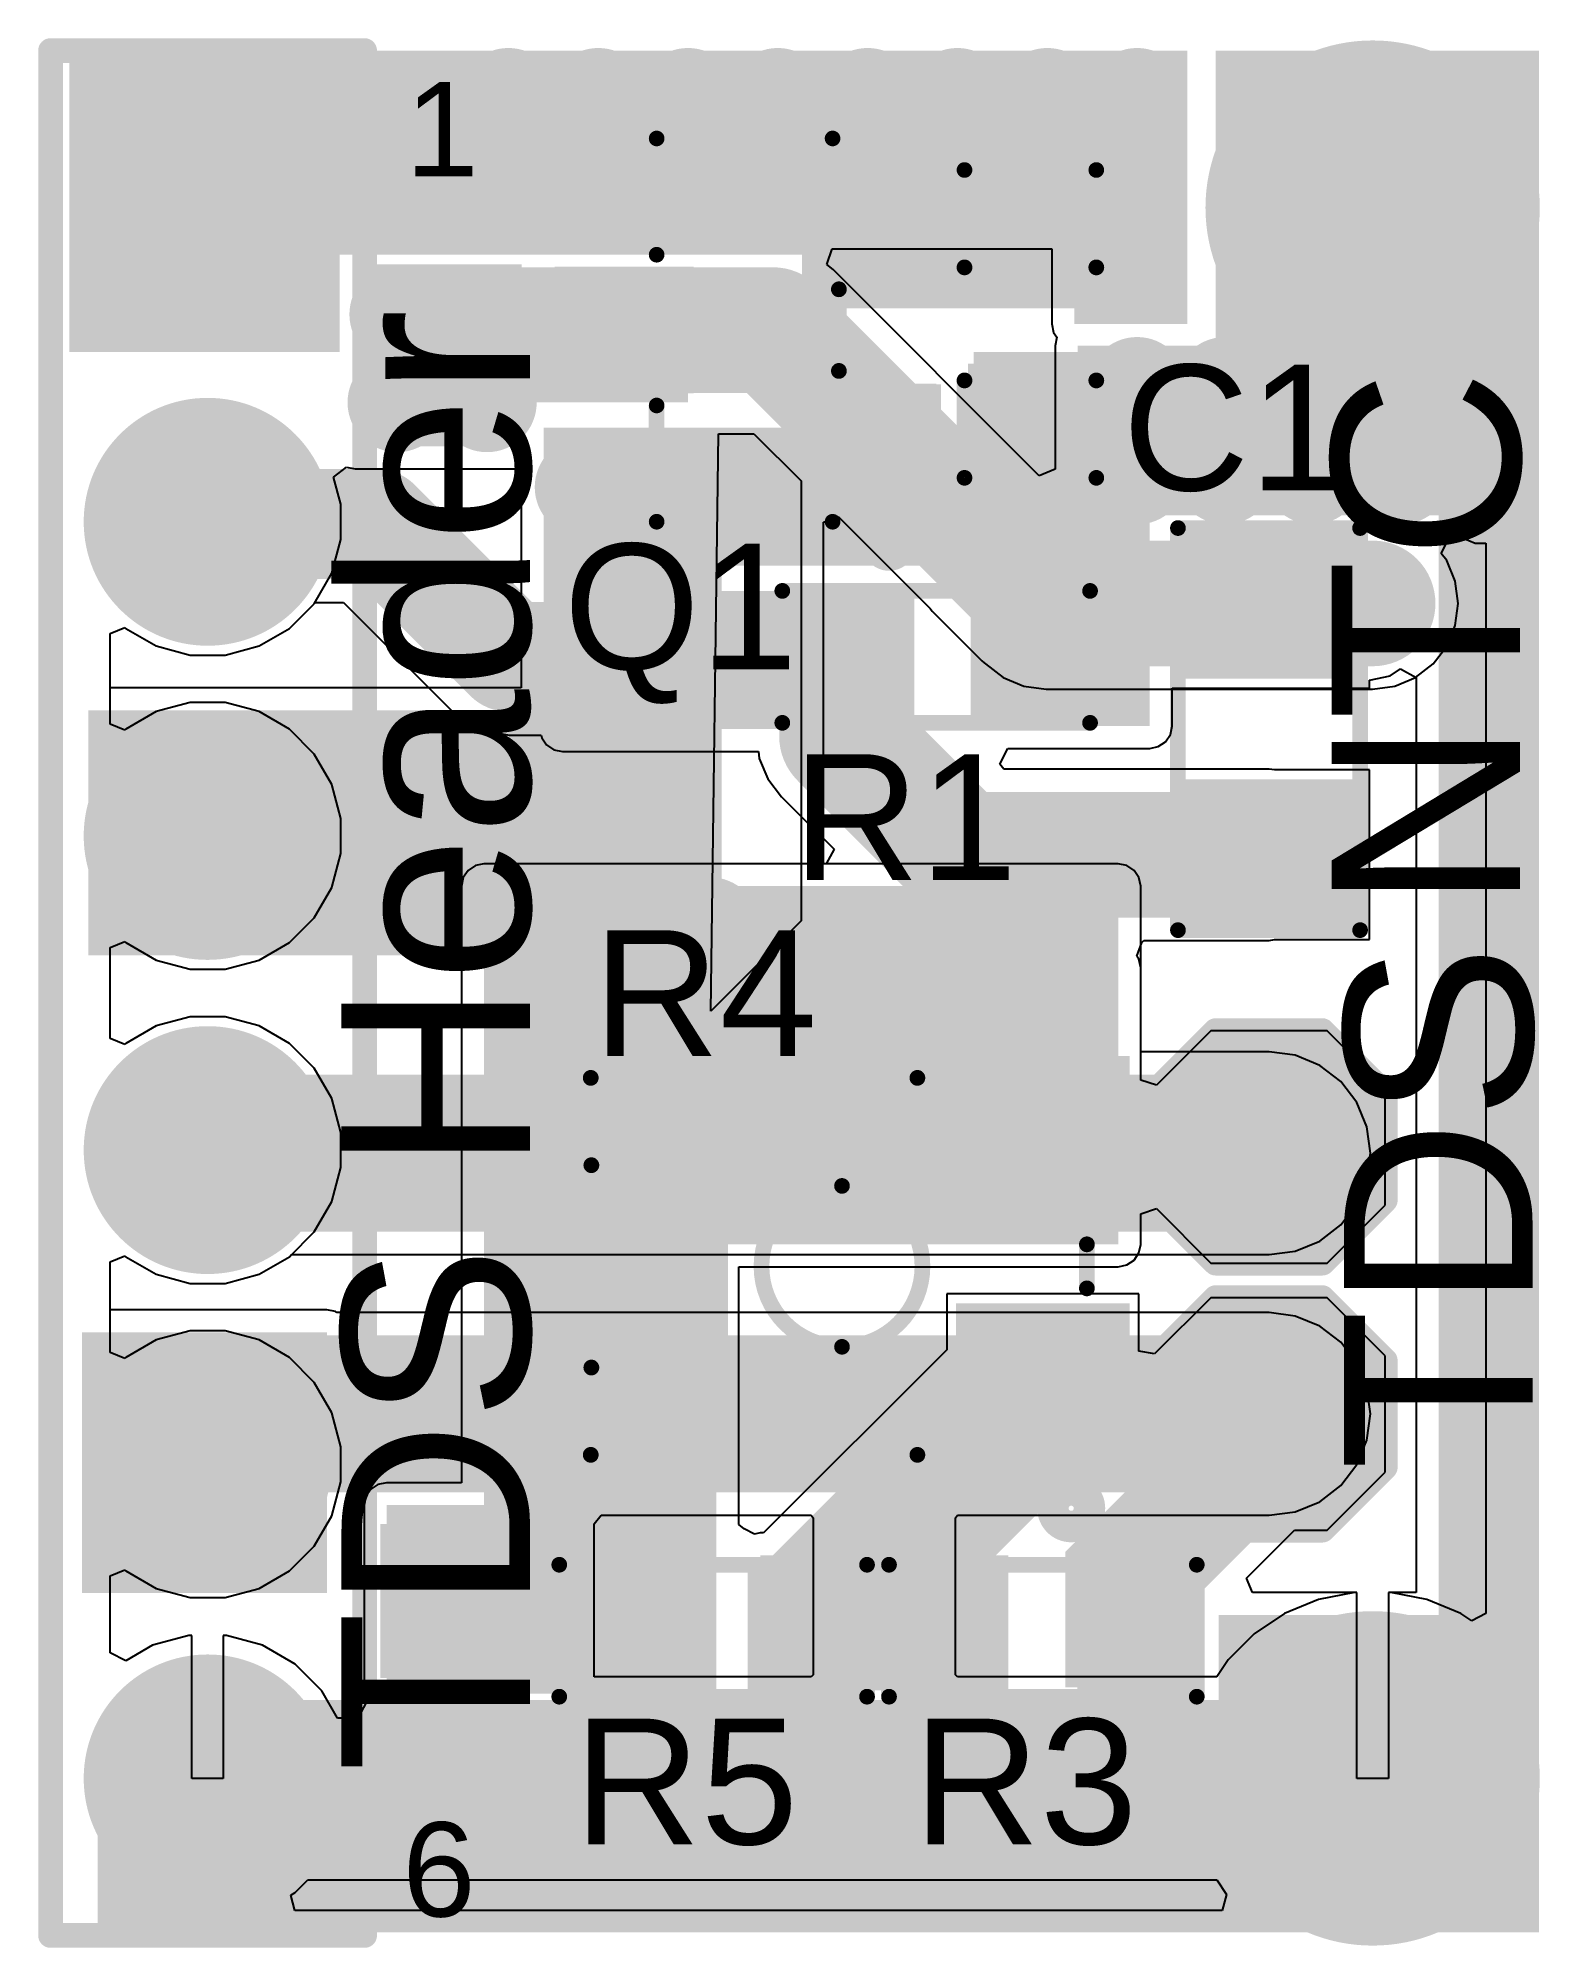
# Model space of a CAD drawing. Header units: millimetres. Extents: x 0.1 to 12.2, y 0.1 to 15.5.
import ezdxf

# ---------------------------------------------------------------- set-up
doc = ezdxf.new("R2010")
doc.units = ezdxf.units.MM
for name, color, linetype in [('BottomLayer', 5, 'Continuous'), ('BottomSolder', 6, 'Continuous'), ('MultiLayer', 9, 'Continuous'), ('PadHoleLayer', 156, 'Continuous'), ('TopLayer', 1, 'Continuous'), ('TopOverlay', 2, 'Continuous'), ('TopPaste', 8, 'Continuous'), ('TopSolder', 216, 'Continuous'), ('ViaHoleLayer', 16, 'Continuous')]:
    doc.layers.add(name, color=color, linetype=linetype)
doc.styles.add('Arial', font='', dxfattribs={"height": 0.2})
doc.styles.get('Arial').set_extended_font_data('Arial')

msp = doc.modelspace()

# ---------------------------------------------------------------- texts
at = {"layer": 'TopOverlay', "style": 'Arial'}
for s, height, p in [('1', 0.762, (3.048, 14.427)), ('C1', 1.016, (8.848, 11.887)), ('Q1', 1.016, (4.327, 10.44)), ('R1', 1.016, (6.181, 8.738)), ('R4', 1.016, (4.564, 7.315)), ('R5', 1.016, (4.411, 0.94)), ('R3', 1.016, (7.155, 0.94)), ('6', 0.762, (3.023, 0.356))]:
    msp.add_text(s, height=height, dxfattribs=at).set_placement(p)
for s, p in [('TDS Header', (4.055, 1.524)), ('NTC', (12.063, 8.489)), ('TDS', (12.164, 3.962))]:
    msp.add_text(s, height=1.524, rotation=90, dxfattribs=at).set_placement(p)

# ---------------------------------------------------------------- blocks, each defined once
blk = doc.blocks.new('VG039NCHXTB202_1')
at = {"layer": 'TopLayer'}
for points in [[(-0.6, 2.225), (0.6, 2.225), (0.6, 1.025), (-0.6, 1.025)], [(-1.6, -1.025), (-0.4, -1.025), (-0.4, -2.225), (-1.6, -2.225)], [(0.4, -1.025), (1.6, -1.025), (1.6, -2.225), (0.4, -2.225)]]:
    blk.add_hatch(color=1, dxfattribs=at).paths.add_polyline_path(points)
at = {"layer": 'TopPaste'}
for points in [[(-0.6, 2.225), (0.6, 2.225), (0.6, 1.025), (-0.6, 1.025)], [(-1.6, -1.025), (-0.4, -1.025), (-0.4, -2.225), (-1.6, -2.225)], [(0.4, -1.025), (1.6, -1.025), (1.6, -2.225), (0.4, -2.225)]]:
    blk.add_hatch(color=8, dxfattribs=at).paths.add_polyline_path(points)
at = {"layer": 'TopSolder'}
for points in [[(-0.702, 2.327), (0.702, 2.327), (0.702, 0.923), (-0.702, 0.923)], [(-1.702, -0.923), (-0.298, -0.923), (-0.298, -2.327), (-1.702, -2.327)], [(0.298, -0.923), (1.702, -0.923), (1.702, -2.327), (0.298, -2.327)]]:
    blk.add_hatch(color=216, dxfattribs=at).paths.add_polyline_path(points)
at = {"layer": 'TopOverlay', "const_width": 0.127}
for points in [[(-1.524, 2.032), (-1.524, -0.61)], [(-1.524, 2.032), (-0.818, 2.027)], [(1.524, 2.032), (0.818, 2.027)], [(1.524, 2.032), (1.524, -0.61)], [(-0.178, -1.981), (0.178, -1.981)]]:
    blk.add_lwpolyline(points, dxfattribs=at)
at = {"layer": 'TopOverlay'}
for points, const_width in [([(-1.556, 2.032, 1), (-1.492, 2.032, 1)], 0.0635), ([(-1.556, 2.032, 1), (-1.492, 2.032, 1)], 0.0635), ([(-0.85, 2.027, 1), (-0.786, 2.027, 1)], 0.0635), ([(0.786, 2.027, 1), (0.85, 2.027, 1)], 0.0635), ([(1.492, 2.032, 1), (1.556, 2.032, 1)], 0.0635), ([(1.492, 2.032, 1), (1.556, 2.032, 1)], 0.0635), ([(0.651, 0, 1), (-0.651, 0, 1)], 0.127), ([(-0.682, 0, 1), (-0.619, 0, 1)], 0.0635), ([(0.619, 0, 1), (0.682, 0, 1)], 0.0635), ([(-1.556, -0.61, 1), (-1.492, -0.61, 1)], 0.0635), ([(1.492, -0.61, 1), (1.556, -0.61, 1)], 0.0635), ([(-1.808, -1.854, 1), (-2.104, -1.854, 1)], 0.254), ([(-2.167, -1.854, 1), (-2.04, -1.854, 1)], 0.127), ([(-1.871, -1.854, 1), (-1.744, -1.854, 1)], 0.127), ([(-0.21, -1.981, 1), (-0.146, -1.981, 1)], 0.0635), ([(0.146, -1.981, 1), (0.21, -1.981, 1)], 0.0635)]:
    blk.add_lwpolyline(points, format="xyb", close=True, dxfattribs=dict(at, const_width=const_width))
blk = doc.blocks.new('RES_0603_2')
at = {"layer": 'TopLayer'}
for points in [[(-0.381, 0.4445), (-0.381, -0.4445), (-1.143, -0.4445), (-1.143, 0.4445)], [(1.143, 0.4445), (1.143, -0.4445), (0.381, -0.4445), (0.381, 0.4445)]]:
    blk.add_hatch(color=1, dxfattribs=at).paths.add_polyline_path(points)
at = {"layer": 'TopPaste'}
for points in [[(-0.381, 0.4445), (-0.381, -0.4445), (-1.143, -0.4445), (-1.143, 0.4445)], [(1.143, 0.4445), (1.143, -0.4445), (0.381, -0.4445), (0.381, 0.4445)]]:
    blk.add_hatch(color=8, dxfattribs=at).paths.add_polyline_path(points)
at = {"layer": 'TopSolder'}
for points in [[(-0.2794, 0.5461), (-0.2794, -0.5461), (-1.2446, -0.5461), (-1.2446, 0.5461)], [(1.2446, 0.5461), (1.2446, -0.5461), (0.2794, -0.5461), (0.2794, 0.5461)]]:
    blk.add_hatch(color=216, dxfattribs=at).paths.add_polyline_path(points)
at = {"layer": 'TopOverlay', "const_width": 0.127}
for points in [[(-1.2446, -0.5334), (-1.2446, 0.5334)], [(-1.2446, 0.5334), (1.2446, 0.5334)], [(1.2446, -0.5334), (1.2446, 0.5334)], [(-1.2446, -0.5334), (1.2446, -0.5334)]]:
    blk.add_lwpolyline(points, dxfattribs=at)
at = {"layer": 'TopOverlay', "const_width": 0.0635}
for points in [[(-1.27635, 0.5334, 1), (-1.21285, 0.5334, 1)], [(-1.27635, 0.5334, 1), (-1.21285, 0.5334, 1)], [(1.21285, 0.5334, 1), (1.27635, 0.5334, 1)], [(1.21285, 0.5334, 1), (1.27635, 0.5334, 1)], [(-1.27635, -0.5334, 1), (-1.21285, -0.5334, 1)], [(-1.27635, -0.5334, 1), (-1.21285, -0.5334, 1)], [(1.21285, -0.5334, 1), (1.27635, -0.5334, 1)], [(1.21285, -0.5334, 1), (1.27635, -0.5334, 1)]]:
    blk.add_lwpolyline(points, format="xyb", close=True, dxfattribs=at)
blk = doc.blocks.new('RES_0603_3')
at = {"layer": 'TopLayer'}
for points in [[(-0.381, 0.4445), (-0.381, -0.4445), (-1.143, -0.4445), (-1.143, 0.4445)], [(1.143, 0.4445), (1.143, -0.4445), (0.381, -0.4445), (0.381, 0.4445)]]:
    blk.add_hatch(color=1, dxfattribs=at).paths.add_polyline_path(points)
at = {"layer": 'TopPaste'}
for points in [[(-0.381, 0.4445), (-0.381, -0.4445), (-1.143, -0.4445), (-1.143, 0.4445)], [(1.143, 0.4445), (1.143, -0.4445), (0.381, -0.4445), (0.381, 0.4445)]]:
    blk.add_hatch(color=8, dxfattribs=at).paths.add_polyline_path(points)
at = {"layer": 'TopSolder'}
for points in [[(-0.2794, 0.5461), (-0.2794, -0.5461), (-1.2446, -0.5461), (-1.2446, 0.5461)], [(1.2446, 0.5461), (1.2446, -0.5461), (0.2794, -0.5461), (0.2794, 0.5461)]]:
    blk.add_hatch(color=216, dxfattribs=at).paths.add_polyline_path(points)
at = {"layer": 'TopOverlay', "const_width": 0.127}
for points in [[(-1.2446, 0.5334), (1.2446, 0.5334)], [(-1.2446, -0.5334), (-1.2446, 0.5334)], [(1.2446, -0.5334), (1.2446, 0.5334)], [(-1.2446, -0.5334), (1.2446, -0.5334)]]:
    blk.add_lwpolyline(points, dxfattribs=at)
at = {"layer": 'TopOverlay', "const_width": 0.0635}
for points in [[(-1.27635, 0.5334, 1), (-1.21285, 0.5334, 1)], [(-1.27635, 0.5334, 1), (-1.21285, 0.5334, 1)], [(1.21285, 0.5334, 1), (1.27635, 0.5334, 1)], [(1.21285, 0.5334, 1), (1.27635, 0.5334, 1)], [(-1.27635, -0.5334, 1), (-1.21285, -0.5334, 1)], [(-1.27635, -0.5334, 1), (-1.21285, -0.5334, 1)], [(1.21285, -0.5334, 1), (1.27635, -0.5334, 1)], [(1.21285, -0.5334, 1), (1.27635, -0.5334, 1)]]:
    blk.add_lwpolyline(points, format="xyb", close=True, dxfattribs=at)
blk = doc.blocks.new('NCP21XV103J03RA_4')
at = {"layer": 'TopLayer'}
for points in [[(-1.524, 0.635), (-0.508, 0.635), (-0.508, -0.635), (-1.524, -0.635)], [(0.508, 0.635), (1.524, 0.635), (1.524, -0.635), (0.508, -0.635)]]:
    blk.add_hatch(color=1, dxfattribs=at).paths.add_polyline_path(points)
at = {"layer": 'TopPaste'}
for points in [[(-1.524, 0.635), (-0.508, 0.635), (-0.508, -0.635), (-1.524, -0.635)], [(0.508, 0.635), (1.524, 0.635), (1.524, -0.635), (0.508, -0.635)]]:
    blk.add_hatch(color=8, dxfattribs=at).paths.add_polyline_path(points)
at = {"layer": 'TopSolder'}
for points in [[(-1.6256, 0.7366), (-0.4064, 0.7366), (-0.4064, -0.7366), (-1.6256, -0.7366)], [(0.4064, 0.7366), (1.6256, 0.7366), (1.6256, -0.7366), (0.4064, -0.7366)]]:
    blk.add_hatch(color=216, dxfattribs=at).paths.add_polyline_path(points)
at = {"layer": 'TopOverlay', "const_width": 0.127}
for points in [[(-1.6256, 0.7366), (1.6256, 0.7366)], [(-1.6256, 0.7366), (-1.6256, -0.7366)], [(1.6256, 0.7366), (1.6256, -0.7366)], [(-1.6256, -0.7366), (1.6256, -0.7366)]]:
    blk.add_lwpolyline(points, dxfattribs=at)
at = {"layer": 'TopOverlay', "const_width": 0.0635}
for points in [[(-1.65735, 0.7366, 1), (-1.59385, 0.7366, 1)], [(-1.65735, 0.7366, 1), (-1.59385, 0.7366, 1)], [(1.59385, 0.7366, 1), (1.65735, 0.7366, 1)], [(1.59385, 0.7366, 1), (1.65735, 0.7366, 1)], [(-1.65735, -0.7366, 1), (-1.59385, -0.7366, 1)], [(-1.65735, -0.7366, 1), (-1.59385, -0.7366, 1)], [(1.59385, -0.7366, 1), (1.65735, -0.7366, 1)], [(1.59385, -0.7366, 1), (1.65735, -0.7366, 1)]]:
    blk.add_lwpolyline(points, format="xyb", close=True, dxfattribs=at)
blk = doc.blocks.new('RES_0603_5')
at = {"layer": 'TopLayer'}
for points in [[(-0.381, 0.4445), (-0.381, -0.4445), (-1.143, -0.4445), (-1.143, 0.4445)], [(1.143, 0.4445), (1.143, -0.4445), (0.381, -0.4445), (0.381, 0.4445)]]:
    blk.add_hatch(color=1, dxfattribs=at).paths.add_polyline_path(points)
at = {"layer": 'TopPaste'}
for points in [[(-0.381, 0.4445), (-0.381, -0.4445), (-1.143, -0.4445), (-1.143, 0.4445)], [(1.143, 0.4445), (1.143, -0.4445), (0.381, -0.4445), (0.381, 0.4445)]]:
    blk.add_hatch(color=8, dxfattribs=at).paths.add_polyline_path(points)
at = {"layer": 'TopSolder'}
for points in [[(-0.2794, 0.5461), (-0.2794, -0.5461), (-1.2446, -0.5461), (-1.2446, 0.5461)], [(1.2446, 0.5461), (1.2446, -0.5461), (0.2794, -0.5461), (0.2794, 0.5461)]]:
    blk.add_hatch(color=216, dxfattribs=at).paths.add_polyline_path(points)
at = {"layer": 'TopOverlay', "const_width": 0.127}
for points in [[(-1.2446, -0.5334), (-1.2446, 0.5334)], [(-1.2446, 0.5334), (1.2446, 0.5334)], [(1.2446, -0.5334), (1.2446, 0.5334)], [(-1.2446, -0.5334), (1.2446, -0.5334)]]:
    blk.add_lwpolyline(points, dxfattribs=at)
at = {"layer": 'TopOverlay', "const_width": 0.0635}
for points in [[(-1.27635, 0.5334, 1), (-1.21285, 0.5334, 1)], [(-1.27635, 0.5334, 1), (-1.21285, 0.5334, 1)], [(1.21285, 0.5334, 1), (1.27635, 0.5334, 1)], [(1.21285, 0.5334, 1), (1.27635, 0.5334, 1)], [(-1.27635, -0.5334, 1), (-1.21285, -0.5334, 1)], [(-1.27635, -0.5334, 1), (-1.21285, -0.5334, 1)], [(1.21285, -0.5334, 1), (1.27635, -0.5334, 1)], [(1.21285, -0.5334, 1), (1.27635, -0.5334, 1)]]:
    blk.add_lwpolyline(points, format="xyb", close=True, dxfattribs=at)
blk = doc.blocks.new('SOT_23_6')
at = {"layer": 'TopLayer'}
for points in [[(-0.41, 1.46), (0.41, 1.46), (0.41, 0.54), (-0.41, 0.54)], [(-1.36, -0.54), (-0.54, -0.54), (-0.54, -1.46), (-1.36, -1.46)], [(0.54, -0.54), (1.36, -0.54), (1.36, -1.46), (0.54, -1.46)]]:
    blk.add_hatch(color=1, dxfattribs=at).paths.add_polyline_path(points)
at = {"layer": 'TopPaste'}
for points in [[(-0.41, 1.46), (0.41, 1.46), (0.41, 0.54), (-0.41, 0.54)], [(-1.36, -0.54), (-0.54, -0.54), (-0.54, -1.46), (-1.36, -1.46)], [(0.54, -0.54), (1.36, -0.54), (1.36, -1.46), (0.54, -1.46)]]:
    blk.add_hatch(color=8, dxfattribs=at).paths.add_polyline_path(points)
at = {"layer": 'TopSolder'}
for points in [[(-0.512, 1.562), (0.512, 1.562), (0.512, 0.438), (-0.512, 0.438)], [(-1.462, -0.438), (-0.438, -0.438), (-0.438, -1.562), (-1.462, -1.562)], [(0.438, -0.438), (1.462, -0.438), (1.462, -1.562), (0.438, -1.562)]]:
    blk.add_hatch(color=216, dxfattribs=at).paths.add_polyline_path(points)
at = {"layer": 'TopOverlay', "const_width": 0.127}
for points in [[(-1.549, 0.737), (-0.61, 0.737)], [(-1.549, 0.737), (-1.549, -0.686)], [(0.61, 0.737), (1.549, 0.737)], [(1.549, 0.737), (1.549, -0.686)], [(-0.33, -0.737), (0.33, -0.737)]]:
    blk.add_lwpolyline(points, dxfattribs=at)
at = {"layer": 'TopOverlay'}
for points, const_width in [([(-1.581, 0.737, 1), (-1.518, 0.737, 1)], 0.0635), ([(-1.581, 0.737, 1), (-1.518, 0.737, 1)], 0.0635), ([(-0.641, 0.737, 1), (-0.578, 0.737, 1)], 0.0635), ([(0.578, 0.737, 1), (0.641, 0.737, 1)], 0.0635), ([(1.518, 0.737, 1), (1.581, 0.737, 1)], 0.0635), ([(1.518, 0.737, 1), (1.581, 0.737, 1)], 0.0635), ([(-1.581, -0.686, 1), (-1.518, -0.686, 1)], 0.0635), ([(-0.362, -0.737, 1), (-0.298, -0.737, 1)], 0.0635), ([(0.298, -0.737, 1), (0.362, -0.737, 1)], 0.0635), ([(1.518, -0.686, 1), (1.581, -0.686, 1)], 0.0635), ([(-1.636, -1.143, 1), (-1.819, -1.143, 1)], 0.254), ([(-1.882, -1.143, 1), (-1.755, -1.143, 1)], 0.127), ([(-1.699, -1.143, 1), (-1.572, -1.143, 1)], 0.127)]:
    blk.add_lwpolyline(points, format="xyb", close=True, dxfattribs=dict(at, const_width=const_width))
blk = doc.blocks.new('HDR1X6_7')
at = {"layer": 'BottomLayer'}
blk.add_hatch(color=5, dxfattribs=at).paths.add_polyline_path([(-0.9, 0.9), (0.9, 0.9), (0.9, -0.9), (-0.9, -0.9)])
h = blk.add_hatch(color=5, dxfattribs=at)
edge = h.paths.add_edge_path()
edge.add_arc((2.54, 0), 0.9, 0, 360)
h = blk.add_hatch(color=5, dxfattribs=at)
edge = h.paths.add_edge_path()
edge.add_arc((5.08, 0), 0.9, 0, 360)
h = blk.add_hatch(color=5, dxfattribs=at)
edge = h.paths.add_edge_path()
edge.add_arc((7.62, 0), 0.9, 0, 360)
h = blk.add_hatch(color=5, dxfattribs=at)
edge = h.paths.add_edge_path()
edge.add_arc((10.16, 0), 0.9, 0, 360)
h = blk.add_hatch(color=5, dxfattribs=at)
edge = h.paths.add_edge_path()
edge.add_arc((12.7, 0), 0.9, 0, 360)
at = {"layer": 'BottomSolder'}
blk.add_hatch(color=6, dxfattribs=at).paths.add_polyline_path([(-1.002, 1.002), (1.002, 1.002), (1.002, -1.002), (-1.002, -1.002)])
h = blk.add_hatch(color=6, dxfattribs=at)
edge = h.paths.add_edge_path()
edge.add_arc((2.54, 0), 1.002, 0, 360)
h = blk.add_hatch(color=6, dxfattribs=at)
edge = h.paths.add_edge_path()
edge.add_arc((5.08, 0), 1.002, 0, 360)
h = blk.add_hatch(color=6, dxfattribs=at)
edge = h.paths.add_edge_path()
edge.add_arc((7.62, 0), 1.002, 0, 360)
h = blk.add_hatch(color=6, dxfattribs=at)
edge = h.paths.add_edge_path()
edge.add_arc((10.16, 0), 1.002, 0, 360)
h = blk.add_hatch(color=6, dxfattribs=at)
edge = h.paths.add_edge_path()
edge.add_arc((12.7, 0), 1.002, 0, 360)
at = {"layer": 'MultiLayer'}
blk.add_hatch(color=9, dxfattribs=at).paths.add_polyline_path([(-0.9, 0.9), (0.9, 0.9), (0.9, -0.9), (-0.9, -0.9)])
h = blk.add_hatch(color=9, dxfattribs=at)
edge = h.paths.add_edge_path()
edge.add_arc((2.54, 0), 0.9, 0, 360)
h = blk.add_hatch(color=9, dxfattribs=at)
edge = h.paths.add_edge_path()
edge.add_arc((5.08, 0), 0.9, 0, 360)
h = blk.add_hatch(color=9, dxfattribs=at)
edge = h.paths.add_edge_path()
edge.add_arc((7.62, 0), 0.9, 0, 360)
h = blk.add_hatch(color=9, dxfattribs=at)
edge = h.paths.add_edge_path()
edge.add_arc((10.16, 0), 0.9, 0, 360)
h = blk.add_hatch(color=9, dxfattribs=at)
edge = h.paths.add_edge_path()
edge.add_arc((12.7, 0), 0.9, 0, 360)
at = {"layer": 'PadHoleLayer'}
h = blk.add_hatch(color=156, dxfattribs=at)
edge = h.paths.add_edge_path()
edge.add_arc((0, 0), 0.45, 0, 360)
h = blk.add_hatch(color=156, dxfattribs=at)
edge = h.paths.add_edge_path()
edge.add_arc((2.54, 0), 0.45, 0, 360)
h = blk.add_hatch(color=156, dxfattribs=at)
edge = h.paths.add_edge_path()
edge.add_arc((5.08, 0), 0.45, 0, 360)
h = blk.add_hatch(color=156, dxfattribs=at)
edge = h.paths.add_edge_path()
edge.add_arc((7.62, 0), 0.45, 0, 360)
h = blk.add_hatch(color=156, dxfattribs=at)
edge = h.paths.add_edge_path()
edge.add_arc((10.16, 0), 0.45, 0, 360)
h = blk.add_hatch(color=156, dxfattribs=at)
edge = h.paths.add_edge_path()
edge.add_arc((12.7, 0), 0.45, 0, 360)
at = {"layer": 'TopLayer'}
blk.add_hatch(color=1, dxfattribs=at).paths.add_polyline_path([(-0.9, 0.9), (0.9, 0.9), (0.9, -0.9), (-0.9, -0.9)])
h = blk.add_hatch(color=1, dxfattribs=at)
edge = h.paths.add_edge_path()
edge.add_arc((2.54, 0), 0.9, 0, 360)
h = blk.add_hatch(color=1, dxfattribs=at)
edge = h.paths.add_edge_path()
edge.add_arc((5.08, 0), 0.9, 0, 360)
h = blk.add_hatch(color=1, dxfattribs=at)
edge = h.paths.add_edge_path()
edge.add_arc((7.62, 0), 0.9, 0, 360)
h = blk.add_hatch(color=1, dxfattribs=at)
edge = h.paths.add_edge_path()
edge.add_arc((10.16, 0), 0.9, 0, 360)
h = blk.add_hatch(color=1, dxfattribs=at)
edge = h.paths.add_edge_path()
edge.add_arc((12.7, 0), 0.9, 0, 360)
at = {"layer": 'TopSolder'}
blk.add_hatch(color=216, dxfattribs=at).paths.add_polyline_path([(-1.002, 1.002), (1.002, 1.002), (1.002, -1.002), (-1.002, -1.002)])
h = blk.add_hatch(color=216, dxfattribs=at)
edge = h.paths.add_edge_path()
edge.add_arc((2.54, 0), 1.002, 0, 360)
h = blk.add_hatch(color=216, dxfattribs=at)
edge = h.paths.add_edge_path()
edge.add_arc((5.08, 0), 1.002, 0, 360)
h = blk.add_hatch(color=216, dxfattribs=at)
edge = h.paths.add_edge_path()
edge.add_arc((7.62, 0), 1.002, 0, 360)
h = blk.add_hatch(color=216, dxfattribs=at)
edge = h.paths.add_edge_path()
edge.add_arc((10.16, 0), 1.002, 0, 360)
h = blk.add_hatch(color=216, dxfattribs=at)
edge = h.paths.add_edge_path()
edge.add_arc((12.7, 0), 1.002, 0, 360)
at = {"layer": 'TopOverlay', "const_width": 0.2}
for points in [[(-1.27, -1.27), (-1.27, 1.27)], [(13.97, 1.27), (-1.27, 1.27)], [(13.97, -1.27), (13.97, 1.27)], [(13.97, -1.27), (-1.27, -1.27)]]:
    blk.add_lwpolyline(points, dxfattribs=at)
at = {"layer": 'TopOverlay', "const_width": 0.1}
for points in [[(-1.32, 1.27, 1), (-1.22, 1.27, 1)], [(-1.32, 1.27, 1), (-1.22, 1.27, 1)], [(13.92, 1.27, 1), (14.02, 1.27, 1)], [(13.92, 1.27, 1), (14.02, 1.27, 1)], [(-1.32, -1.27, 1), (-1.22, -1.27, 1)], [(-1.32, -1.27, 1), (-1.22, -1.27, 1)], [(13.92, -1.27, 1), (14.02, -1.27, 1)], [(13.92, -1.27, 1), (14.02, -1.27, 1)]]:
    blk.add_lwpolyline(points, format="xyb", close=True, dxfattribs=at)
blk = doc.blocks.new('TEST_POINT_8')
at = {"layer": 'TopLayer'}
blk.add_hatch(color=1, dxfattribs=at).paths.add_polyline_path([(0.381, 0.762), (-0.381, 0.762), (-0.762, 0.381), (-0.762, -0.381), (-0.381, -0.762), (0.381, -0.762), (0.762, -0.381), (0.762, 0.381)])
at = {"layer": 'TopPaste'}
blk.add_hatch(color=8, dxfattribs=at).paths.add_polyline_path([(0.381, 0.762), (-0.381, 0.762), (-0.762, 0.381), (-0.762, -0.381), (-0.381, -0.762), (0.381, -0.762), (0.762, -0.381), (0.762, 0.381)])
at = {"layer": 'TopSolder'}
blk.add_hatch(color=216, dxfattribs=at).paths.add_polyline_path([(0.432, 0.864), (-0.432, 0.864), (-0.864, 0.432), (-0.864, -0.432), (-0.432, -0.864), (0.432, -0.864), (0.864, -0.432), (0.864, 0.432)])
at = {"layer": 'TopOverlay', "const_width": 0.2}
for points in [[(-0.94, 0.432), (-0.432, 0.94)], [(-0.432, 0.94), (0.432, 0.94)], [(-0.432, 0.94), (0.432, 0.94)], [(0.432, 0.94), (0.94, 0.432)], [(-0.94, -0.432), (-0.94, 0.432)], [(0.94, -0.432), (0.94, 0.432)], [(-0.94, -0.432), (-0.432, -0.94)], [(0.432, -0.94), (0.94, -0.432)], [(-0.432, -0.94), (0.432, -0.94)], [(-0.432, -0.94), (0.432, -0.94)]]:
    blk.add_lwpolyline(points, dxfattribs=at)
at = {"layer": 'TopOverlay', "const_width": 0.1}
for points in [[(-0.482, 0.94, 1), (-0.382, 0.94, 1)], [(-0.482, 0.94, 1), (-0.382, 0.94, 1)], [(-0.482, 0.94, 1), (-0.382, 0.94, 1)], [(0.382, 0.94, 1), (0.482, 0.94, 1)], [(0.382, 0.94, 1), (0.482, 0.94, 1)], [(0.382, 0.94, 1), (0.482, 0.94, 1)], [(-0.99, 0.432, 1), (-0.89, 0.432, 1)], [(-0.99, 0.432, 1), (-0.89, 0.432, 1)], [(0.89, 0.432, 1), (0.99, 0.432, 1)], [(0.89, 0.432, 1), (0.99, 0.432, 1)], [(-0.99, -0.432, 1), (-0.89, -0.432, 1)], [(-0.99, -0.432, 1), (-0.89, -0.432, 1)], [(0.89, -0.432, 1), (0.99, -0.432, 1)], [(0.89, -0.432, 1), (0.99, -0.432, 1)], [(-0.482, -0.94, 1), (-0.382, -0.94, 1)], [(-0.482, -0.94, 1), (-0.382, -0.94, 1)], [(-0.482, -0.94, 1), (-0.382, -0.94, 1)], [(0.382, -0.94, 1), (0.482, -0.94, 1)], [(0.382, -0.94, 1), (0.482, -0.94, 1)], [(0.382, -0.94, 1), (0.482, -0.94, 1)]]:
    blk.add_lwpolyline(points, format="xyb", close=True, dxfattribs=at)
blk = doc.blocks.new('TEST_POINT_9')
at = {"layer": 'TopLayer'}
blk.add_hatch(color=1, dxfattribs=at).paths.add_polyline_path([(0.381, 0.762), (-0.381, 0.762), (-0.762, 0.381), (-0.762, -0.381), (-0.381, -0.762), (0.381, -0.762), (0.762, -0.381), (0.762, 0.381)])
at = {"layer": 'TopPaste'}
blk.add_hatch(color=8, dxfattribs=at).paths.add_polyline_path([(0.381, 0.762), (-0.381, 0.762), (-0.762, 0.381), (-0.762, -0.381), (-0.381, -0.762), (0.381, -0.762), (0.762, -0.381), (0.762, 0.381)])
at = {"layer": 'TopSolder'}
blk.add_hatch(color=216, dxfattribs=at).paths.add_polyline_path([(0.432, 0.864), (-0.432, 0.864), (-0.864, 0.432), (-0.864, -0.432), (-0.432, -0.864), (0.432, -0.864), (0.864, -0.432), (0.864, 0.432)])
at = {"layer": 'TopOverlay', "const_width": 0.2}
for points in [[(-0.94, 0.432), (-0.432, 0.94)], [(-0.432, 0.94), (0.432, 0.94)], [(-0.432, 0.94), (0.432, 0.94)], [(0.432, 0.94), (0.94, 0.432)], [(-0.94, -0.432), (-0.94, 0.432)], [(0.94, -0.432), (0.94, 0.432)], [(-0.94, -0.432), (-0.432, -0.94)], [(0.432, -0.94), (0.94, -0.432)], [(-0.432, -0.94), (0.432, -0.94)], [(-0.432, -0.94), (0.432, -0.94)]]:
    blk.add_lwpolyline(points, dxfattribs=at)
at = {"layer": 'TopOverlay', "const_width": 0.1}
for points in [[(-0.482, 0.94, 1), (-0.382, 0.94, 1)], [(-0.482, 0.94, 1), (-0.382, 0.94, 1)], [(-0.482, 0.94, 1), (-0.382, 0.94, 1)], [(0.382, 0.94, 1), (0.482, 0.94, 1)], [(0.382, 0.94, 1), (0.482, 0.94, 1)], [(0.382, 0.94, 1), (0.482, 0.94, 1)], [(-0.99, 0.432, 1), (-0.89, 0.432, 1)], [(-0.99, 0.432, 1), (-0.89, 0.432, 1)], [(0.89, 0.432, 1), (0.99, 0.432, 1)], [(0.89, 0.432, 1), (0.99, 0.432, 1)], [(-0.99, -0.432, 1), (-0.89, -0.432, 1)], [(-0.99, -0.432, 1), (-0.89, -0.432, 1)], [(0.89, -0.432, 1), (0.99, -0.432, 1)], [(0.89, -0.432, 1), (0.99, -0.432, 1)], [(-0.482, -0.94, 1), (-0.382, -0.94, 1)], [(-0.482, -0.94, 1), (-0.382, -0.94, 1)], [(-0.482, -0.94, 1), (-0.382, -0.94, 1)], [(0.382, -0.94, 1), (0.482, -0.94, 1)], [(0.382, -0.94, 1), (0.482, -0.94, 1)], [(0.382, -0.94, 1), (0.482, -0.94, 1)]]:
    blk.add_lwpolyline(points, format="xyb", close=True, dxfattribs=at)
blk = doc.blocks.new('C__0603_10')
at = {"layer": 'TopLayer'}
for points in [[(-0.381, 0.445), (-0.381, -0.445), (-1.143, -0.445), (-1.143, 0.445)], [(1.143, 0.445), (1.143, -0.445), (0.381, -0.445), (0.381, 0.445)]]:
    blk.add_hatch(color=1, dxfattribs=at).paths.add_polyline_path(points)
at = {"layer": 'TopPaste'}
for points in [[(-0.381, 0.445), (-0.381, -0.445), (-1.143, -0.445), (-1.143, 0.445)], [(1.143, 0.445), (1.143, -0.445), (0.381, -0.445), (0.381, 0.445)]]:
    blk.add_hatch(color=8, dxfattribs=at).paths.add_polyline_path(points)
at = {"layer": 'TopSolder'}
for points in [[(-0.321, 0.504), (-0.321, -0.504), (-1.203, -0.504), (-1.203, 0.504)], [(1.203, 0.504), (1.203, -0.504), (0.321, -0.504), (0.321, 0.504)]]:
    blk.add_hatch(color=216, dxfattribs=at).paths.add_polyline_path(points)
at = {"layer": 'TopOverlay', "const_width": 0.127}
for points in [[(-1.245, -0.533), (-1.245, 0.533)], [(-0.457, 0.533), (-1.245, 0.533)], [(1.245, 0.533), (0.457, 0.533)], [(1.245, -0.533), (1.245, 0.533)], [(-0.457, -0.533), (-1.245, -0.533)], [(1.245, -0.533), (0.457, -0.533)]]:
    blk.add_lwpolyline(points, dxfattribs=at)
at = {"layer": 'TopOverlay', "const_width": 0.0635}
for points in [[(-1.276, 0.533, 1), (-1.213, 0.533, 1)], [(-1.276, 0.533, 1), (-1.213, 0.533, 1)], [(-0.489, 0.533, 1), (-0.425, 0.533, 1)], [(0.425, 0.533, 1), (0.489, 0.533, 1)], [(1.213, 0.533, 1), (1.276, 0.533, 1)], [(1.213, 0.533, 1), (1.276, 0.533, 1)], [(-1.276, -0.533, 1), (-1.213, -0.533, 1)], [(-1.276, -0.533, 1), (-1.213, -0.533, 1)], [(-0.489, -0.533, 1), (-0.425, -0.533, 1)], [(0.425, -0.533, 1), (0.489, -0.533, 1)], [(1.213, -0.533, 1), (1.276, -0.533, 1)], [(1.213, -0.533, 1), (1.276, -0.533, 1)]]:
    blk.add_lwpolyline(points, format="xyb", close=True, dxfattribs=at)

# ---------------------------------------------------------------- hatches: boundary and pattern name
at = {"layer": 'BottomLayer'}
for points in [[(0.559, 14.021), (9.373, 14.021), (9.373, 15.443), (0.559, 15.443)], [(8.458, 13.233), (9.373, 13.233), (9.373, 14.605), (8.458, 14.605)], [(2.642, 12.243), (3.988, 12.243), (3.988, 13.716), (2.642, 13.716)], [(8.484, 11.684), (10.033, 11.684), (10.033, 13.056), (8.484, 13.056)], [(9.525, 11.684), (12.116, 11.684), (12.116, 12.567), (9.525, 12.567)], [(4.166, 8.357), (5.607, 8.357), (5.607, 12.344), (4.166, 12.344)], [(0.483, 8.128), (5.537, 8.128), (5.537, 10.109), (0.483, 10.109)], [(3.683, 7.341), (8.814, 7.341), (8.814, 8.687), (3.683, 8.687)], [(0.432, 2.972), (2.413, 2.972), (2.413, 5.08), (0.432, 5.08)], [(6.528, 2.311), (7.315, 2.311), (7.315, 3.581), (6.528, 3.581)], [(2.845, 2.286), (4.394, 2.286), (4.394, 3.531), (2.845, 3.531)]]:
    msp.add_hatch(color=5, dxfattribs=at).paths.add_polyline_path(points)
h = msp.add_hatch(color=5, dxfattribs=at)
edge = h.paths.add_edge_path()
edge.add_arc((3.881, 15.062), 0.3, 0, 360)
h = msp.add_hatch(color=5, dxfattribs=at)
edge = h.paths.add_edge_path()
edge.add_arc((4.608, 15.062), 0.3, 0, 360)
h = msp.add_hatch(color=5, dxfattribs=at)
edge = h.paths.add_edge_path()
edge.add_arc((5.334, 15.062), 0.3, 0, 360)
h = msp.add_hatch(color=5, dxfattribs=at)
edge = h.paths.add_edge_path()
edge.add_arc((6.06, 15.062), 0.3, 0, 360)
h = msp.add_hatch(color=5, dxfattribs=at)
edge = h.paths.add_edge_path()
edge.add_arc((6.787, 15.062), 0.3, 0, 360)
h = msp.add_hatch(color=5, dxfattribs=at)
edge = h.paths.add_edge_path()
edge.add_arc((7.513, 15.062), 0.3, 0, 360)
h = msp.add_hatch(color=5, dxfattribs=at)
edge = h.paths.add_edge_path()
edge.add_arc((8.24, 15.062), 0.3, 0, 360)
h = msp.add_hatch(color=5, dxfattribs=at)
edge = h.paths.add_edge_path()
edge.add_arc((8.966, 15.062), 0.3, 0, 360)
h = msp.add_hatch(color=5, dxfattribs=at)
edge = h.paths.add_edge_path()
edge.add_arc((10.871, 14.173), 1.25, 0, 360)
h = msp.add_hatch(color=5, dxfattribs=at)
edge = h.paths.add_edge_path()
edge.add_arc((3.881, 14.351), 0.3, 0, 360)
h = msp.add_hatch(color=5, dxfattribs=at)
edge = h.paths.add_edge_path()
edge.add_arc((4.608, 14.351), 0.3, 0, 360)
h = msp.add_hatch(color=5, dxfattribs=at)
edge = h.paths.add_edge_path()
edge.add_arc((5.334, 14.351), 0.3, 0, 360)
h = msp.add_hatch(color=5, dxfattribs=at)
edge = h.paths.add_edge_path()
edge.add_arc((6.06, 14.351), 0.3, 0, 360)
h = msp.add_hatch(color=5, dxfattribs=at)
edge = h.paths.add_edge_path()
edge.add_arc((8.966, 14.351), 0.3, 0, 360)
h = msp.add_hatch(color=5, dxfattribs=at)
edge = h.paths.add_edge_path()
edge.add_arc((8.966, 13.64), 0.3, 0, 360)
h = msp.add_hatch(color=5, dxfattribs=at)
edge = h.paths.add_edge_path()
edge.add_arc((2.997, 13.31), 0.3, 0, 360)
h = msp.add_hatch(color=5, dxfattribs=at)
edge = h.paths.add_edge_path()
edge.add_arc((3.708, 13.31), 0.3, 0, 360)
h = msp.add_hatch(color=5, dxfattribs=at)
edge = h.paths.add_edge_path()
edge.add_arc((8.966, 12.725), 0.3, 0, 360)
h = msp.add_hatch(color=5, dxfattribs=at)
edge = h.paths.add_edge_path()
edge.add_arc((9.677, 12.725), 0.3, 0, 360)
h = msp.add_hatch(color=5, dxfattribs=at)
edge = h.paths.add_edge_path()
edge.add_arc((2.982, 12.598), 0.3, 0, 360)
h = msp.add_hatch(color=5, dxfattribs=at)
edge = h.paths.add_edge_path()
edge.add_arc((3.708, 12.598), 0.3, 0, 360)
h = msp.add_hatch(color=5, dxfattribs=at)
edge = h.paths.add_edge_path()
edge.add_arc((4.496, 11.913), 0.3, 0, 360)
h = msp.add_hatch(color=5, dxfattribs=at)
edge = h.paths.add_edge_path()
edge.add_arc((5.208, 11.913), 0.3, 0, 360)
h = msp.add_hatch(color=5, dxfattribs=at)
edge = h.paths.add_edge_path()
edge.add_arc((5.907, 11.901), 0.3, 0, 360)
h = msp.add_hatch(color=5, dxfattribs=at)
edge = h.paths.add_edge_path()
edge.add_arc((8.966, 12.014), 0.3, 0, 360)
h = msp.add_hatch(color=5, dxfattribs=at)
edge = h.paths.add_edge_path()
edge.add_arc((9.677, 12.014), 0.3, 0, 360)
h = msp.add_hatch(color=5, dxfattribs=at)
edge = h.paths.add_edge_path()
edge.add_arc((10.389, 12.014), 0.3, 0, 360)
h = msp.add_hatch(color=5, dxfattribs=at)
edge = h.paths.add_edge_path()
edge.add_arc((11.1, 12.014), 0.3, 0, 360)
h = msp.add_hatch(color=5, dxfattribs=at)
edge = h.paths.add_edge_path()
edge.add_arc((11.811, 12.014), 0.3, 0, 360)
h = msp.add_hatch(color=5, dxfattribs=at)
edge = h.paths.add_edge_path()
edge.add_arc((10.871, 10.973), 0.3, 0, 360)
h = msp.add_hatch(color=5, dxfattribs=at)
edge = h.paths.add_edge_path()
edge.add_arc((4.089, 8.357), 0.3, 0, 360)
h = msp.add_hatch(color=5, dxfattribs=at)
edge = h.paths.add_edge_path()
edge.add_arc((4.801, 8.357), 0.3, 0, 360)
h = msp.add_hatch(color=5, dxfattribs=at)
edge = h.paths.add_edge_path()
edge.add_arc((5.512, 8.357), 0.3, 0, 360)
h = msp.add_hatch(color=5, dxfattribs=at)
edge = h.paths.add_edge_path()
edge.add_arc((4.089, 7.645), 0.3, 0, 360)
h = msp.add_hatch(color=5, dxfattribs=at)
edge = h.paths.add_edge_path()
edge.add_arc((4.801, 7.645), 0.3, 0, 360)
h = msp.add_hatch(color=5, dxfattribs=at)
edge = h.paths.add_edge_path()
edge.add_arc((5.512, 7.645), 0.3, 0, 360)
h = msp.add_hatch(color=5, dxfattribs=at)
edge = h.paths.add_edge_path()
edge.add_arc((6.223, 7.645), 0.3, 0, 360)
h = msp.add_hatch(color=5, dxfattribs=at)
edge = h.paths.add_edge_path()
edge.add_arc((6.934, 7.645), 0.3, 0, 360)
h = msp.add_hatch(color=5, dxfattribs=at)
edge = h.paths.add_edge_path()
edge.add_arc((7.645, 7.645), 0.3, 0, 360)
h = msp.add_hatch(color=5, dxfattribs=at)
edge = h.paths.add_edge_path()
edge.add_arc((8.357, 7.645), 0.3, 0, 360)
h = msp.add_hatch(color=5, dxfattribs=at)
edge = h.paths.add_edge_path()
edge.add_arc((10.033, 6.528), 0.3, 0, 360)
h = msp.add_hatch(color=5, dxfattribs=at)
edge = h.paths.add_edge_path()
edge.add_arc((10.033, 4.42), 0.3, 0, 360)
h = msp.add_hatch(color=5, dxfattribs=at)
edge = h.paths.add_edge_path()
edge.add_arc((6.909, 3.302), 0.3, 0, 360)
h = msp.add_hatch(color=5, dxfattribs=at)
edge = h.paths.add_edge_path()
edge.add_arc((3.251, 3.226), 0.3, 0, 360)
h = msp.add_hatch(color=5, dxfattribs=at)
edge = h.paths.add_edge_path()
edge.add_arc((3.962, 3.226), 0.3, 0, 360)
h = msp.add_hatch(color=5, dxfattribs=at)
edge = h.paths.add_edge_path()
edge.add_arc((3.251, 2.591), 0.3, 0, 360)
h = msp.add_hatch(color=5, dxfattribs=at)
edge = h.paths.add_edge_path()
edge.add_arc((3.962, 2.591), 0.3, 0, 360)
h = msp.add_hatch(color=5, dxfattribs=at)
edge = h.paths.add_edge_path()
edge.add_arc((6.909, 2.591), 0.3, 0, 360)
h = msp.add_hatch(color=5, dxfattribs=at)
edge = h.paths.add_edge_path()
edge.add_arc((10.871, 1.473), 1.25, 0, 360)
at = {"layer": 'BottomSolder'}
h = msp.add_hatch(color=6, dxfattribs=at)
edge = h.paths.add_edge_path()
edge.add_arc((3.881, 15.062), 0.402, 0, 360)
h = msp.add_hatch(color=6, dxfattribs=at)
edge = h.paths.add_edge_path()
edge.add_arc((4.608, 15.062), 0.402, 0, 360)
h = msp.add_hatch(color=6, dxfattribs=at)
edge = h.paths.add_edge_path()
edge.add_arc((5.334, 15.062), 0.402, 0, 360)
h = msp.add_hatch(color=6, dxfattribs=at)
edge = h.paths.add_edge_path()
edge.add_arc((6.06, 15.062), 0.402, 0, 360)
h = msp.add_hatch(color=6, dxfattribs=at)
edge = h.paths.add_edge_path()
edge.add_arc((6.787, 15.062), 0.402, 0, 360)
h = msp.add_hatch(color=6, dxfattribs=at)
edge = h.paths.add_edge_path()
edge.add_arc((7.513, 15.062), 0.402, 0, 360)
h = msp.add_hatch(color=6, dxfattribs=at)
edge = h.paths.add_edge_path()
edge.add_arc((8.24, 15.062), 0.402, 0, 360)
h = msp.add_hatch(color=6, dxfattribs=at)
edge = h.paths.add_edge_path()
edge.add_arc((8.966, 15.062), 0.402, 0, 360)
h = msp.add_hatch(color=6, dxfattribs=at)
edge = h.paths.add_edge_path()
edge.add_arc((10.871, 14.173), 1.352, 0, 360)
h = msp.add_hatch(color=6, dxfattribs=at)
edge = h.paths.add_edge_path()
edge.add_arc((3.881, 14.351), 0.402, 0, 360)
h = msp.add_hatch(color=6, dxfattribs=at)
edge = h.paths.add_edge_path()
edge.add_arc((4.608, 14.351), 0.402, 0, 360)
h = msp.add_hatch(color=6, dxfattribs=at)
edge = h.paths.add_edge_path()
edge.add_arc((5.334, 14.351), 0.402, 0, 360)
h = msp.add_hatch(color=6, dxfattribs=at)
edge = h.paths.add_edge_path()
edge.add_arc((6.06, 14.351), 0.402, 0, 360)
h = msp.add_hatch(color=6, dxfattribs=at)
edge = h.paths.add_edge_path()
edge.add_arc((8.966, 14.351), 0.402, 0, 360)
h = msp.add_hatch(color=6, dxfattribs=at)
edge = h.paths.add_edge_path()
edge.add_arc((8.966, 13.64), 0.402, 0, 360)
h = msp.add_hatch(color=6, dxfattribs=at)
edge = h.paths.add_edge_path()
edge.add_arc((2.997, 13.31), 0.402, 0, 360)
h = msp.add_hatch(color=6, dxfattribs=at)
edge = h.paths.add_edge_path()
edge.add_arc((3.708, 13.31), 0.402, 0, 360)
h = msp.add_hatch(color=6, dxfattribs=at)
edge = h.paths.add_edge_path()
edge.add_arc((8.966, 12.725), 0.402, 0, 360)
h = msp.add_hatch(color=6, dxfattribs=at)
edge = h.paths.add_edge_path()
edge.add_arc((9.677, 12.725), 0.402, 0, 360)
h = msp.add_hatch(color=6, dxfattribs=at)
edge = h.paths.add_edge_path()
edge.add_arc((2.982, 12.598), 0.402, 0, 360)
h = msp.add_hatch(color=6, dxfattribs=at)
edge = h.paths.add_edge_path()
edge.add_arc((3.708, 12.598), 0.402, 0, 360)
h = msp.add_hatch(color=6, dxfattribs=at)
edge = h.paths.add_edge_path()
edge.add_arc((8.966, 12.014), 0.402, 0, 360)
h = msp.add_hatch(color=6, dxfattribs=at)
edge = h.paths.add_edge_path()
edge.add_arc((9.677, 12.014), 0.402, 0, 360)
h = msp.add_hatch(color=6, dxfattribs=at)
edge = h.paths.add_edge_path()
edge.add_arc((10.389, 12.014), 0.402, 0, 360)
h = msp.add_hatch(color=6, dxfattribs=at)
edge = h.paths.add_edge_path()
edge.add_arc((11.1, 12.014), 0.402, 0, 360)
h = msp.add_hatch(color=6, dxfattribs=at)
edge = h.paths.add_edge_path()
edge.add_arc((11.811, 12.014), 0.402, 0, 360)
h = msp.add_hatch(color=6, dxfattribs=at)
edge = h.paths.add_edge_path()
edge.add_arc((4.496, 11.913), 0.402, 0, 360)
h = msp.add_hatch(color=6, dxfattribs=at)
edge = h.paths.add_edge_path()
edge.add_arc((5.208, 11.913), 0.402, 0, 360)
h = msp.add_hatch(color=6, dxfattribs=at)
edge = h.paths.add_edge_path()
edge.add_arc((5.907, 11.901), 0.402, 0, 360)
h = msp.add_hatch(color=6, dxfattribs=at)
edge = h.paths.add_edge_path()
edge.add_arc((4.089, 8.357), 0.402, 0, 360)
h = msp.add_hatch(color=6, dxfattribs=at)
edge = h.paths.add_edge_path()
edge.add_arc((4.801, 8.357), 0.402, 0, 360)
h = msp.add_hatch(color=6, dxfattribs=at)
edge = h.paths.add_edge_path()
edge.add_arc((5.512, 8.357), 0.402, 0, 360)
h = msp.add_hatch(color=6, dxfattribs=at)
edge = h.paths.add_edge_path()
edge.add_arc((4.089, 7.645), 0.402, 0, 360)
h = msp.add_hatch(color=6, dxfattribs=at)
edge = h.paths.add_edge_path()
edge.add_arc((4.801, 7.645), 0.402, 0, 360)
h = msp.add_hatch(color=6, dxfattribs=at)
edge = h.paths.add_edge_path()
edge.add_arc((5.512, 7.645), 0.402, 0, 360)
h = msp.add_hatch(color=6, dxfattribs=at)
edge = h.paths.add_edge_path()
edge.add_arc((6.223, 7.645), 0.402, 0, 360)
h = msp.add_hatch(color=6, dxfattribs=at)
edge = h.paths.add_edge_path()
edge.add_arc((6.934, 7.645), 0.402, 0, 360)
h = msp.add_hatch(color=6, dxfattribs=at)
edge = h.paths.add_edge_path()
edge.add_arc((7.645, 7.645), 0.402, 0, 360)
h = msp.add_hatch(color=6, dxfattribs=at)
edge = h.paths.add_edge_path()
edge.add_arc((8.357, 7.645), 0.402, 0, 360)
h = msp.add_hatch(color=6, dxfattribs=at)
edge = h.paths.add_edge_path()
edge.add_arc((3.251, 3.226), 0.402, 0, 360)
h = msp.add_hatch(color=6, dxfattribs=at)
edge = h.paths.add_edge_path()
edge.add_arc((3.962, 3.226), 0.402, 0, 360)
h = msp.add_hatch(color=6, dxfattribs=at)
edge = h.paths.add_edge_path()
edge.add_arc((6.909, 3.302), 0.402, 0, 360)
h = msp.add_hatch(color=6, dxfattribs=at)
edge = h.paths.add_edge_path()
edge.add_arc((3.251, 2.591), 0.402, 0, 360)
h = msp.add_hatch(color=6, dxfattribs=at)
edge = h.paths.add_edge_path()
edge.add_arc((3.962, 2.591), 0.402, 0, 360)
h = msp.add_hatch(color=6, dxfattribs=at)
edge = h.paths.add_edge_path()
edge.add_arc((6.909, 2.591), 0.402, 0, 360)
h = msp.add_hatch(color=6, dxfattribs=at)
edge = h.paths.add_edge_path()
edge.add_arc((10.871, 1.473), 1.352, 0, 360)
at = {"layer": 'MultiLayer'}
h = msp.add_hatch(color=9, dxfattribs=at)
edge = h.paths.add_edge_path()
edge.add_arc((10.871, 14.173), 1.25, 0, 360)
h = msp.add_hatch(color=9, dxfattribs=at)
edge = h.paths.add_edge_path()
edge.add_arc((10.871, 1.473), 1.25, 0, 360)
at = {"layer": 'PadHoleLayer'}
h = msp.add_hatch(color=156, dxfattribs=at)
edge = h.paths.add_edge_path()
edge.add_arc((10.871, 14.173), 1, 0, 360)
h = msp.add_hatch(color=156, dxfattribs=at)
edge = h.paths.add_edge_path()
edge.add_arc((10.871, 1.473), 1, 0, 360)
at = {"layer": 'TopLayer'}
for points in [[(0.33, 13.005), (2.515, 13.005), (2.515, 15.443), (0.33, 15.443)], [(2.438, 13.792), (6.604, 13.792), (6.604, 15.443), (2.438, 15.443)], [(6.274, 13.36), (9.296, 13.36), (9.296, 15.443), (6.274, 15.443)], [(9.601, 11.709), (12.217, 11.709), (12.217, 15.443), (9.601, 15.443)], [(3.988, 13.614), (2.743, 13.614), (2.743, 12.295), (3.988, 12.295)], [(5.334, 12.598), (5.334, 13.614), (2.743, 13.614), (2.743, 12.598)], [(7.645, 11.709), (12.116, 11.709), (12.116, 13.005), (7.645, 13.005)], [(9.068, 9.982), (9.068, 12.979), (7.645, 12.979), (7.645, 9.982)], [(6.223, 11.354), (7.341, 11.354), (7.341, 12.751), (6.223, 12.751)], [(7.341, 11.278), (7.341, 12.395), (4.166, 12.395), (4.166, 11.278)], [(12.217, 0.305), (12.217, 12.141), (11.405, 12.141), (11.405, 0.305)], [(7.163, 9.957), (7.163, 11.074), (4.318, 11.074), (4.318, 9.957)], [(3.683, 7.163), (6.452, 7.163), (6.452, 8.687), (3.683, 8.687)], [(5.563, 2.159), (5.563, 8.687), (3.683, 8.687), (3.683, 2.159)], [(4.343, 5.791), (8.814, 5.791), (8.814, 8.026), (4.343, 8.026)], [(8.788, 4.242), (7.887, 5.144), (6.007, 3.264), (6.909, 2.362)], [(10.516, 4.013), (9.804, 4.724), (8.386, 3.306), (9.097, 2.594)], [(2.896, 2.159), (5.55, 2.159), (5.55, 3.683), (2.896, 3.683)], [(7.925, 2.184), (7.925, 3.277), (5.918, 3.277), (5.918, 2.184)], [(8.386, 3.306), (8.386, 2.21), (9.449, 2.21), (9.449, 3.306)], [(9.627, 0.356), (12.217, 0.356), (12.217, 2.794), (9.627, 2.794)], [(12.217, 1.778), (0.559, 1.778), (0.559, 0.229), (12.217, 0.229)]]:
    msp.add_hatch(color=1, dxfattribs=at).paths.add_polyline_path(points)
h = msp.add_hatch(color=1, dxfattribs=at)
edge = h.paths.add_edge_path()
edge.add_arc((3.881, 15.062), 0.3, 0, 360)
h = msp.add_hatch(color=1, dxfattribs=at)
edge = h.paths.add_edge_path()
edge.add_arc((4.608, 15.062), 0.3, 0, 360)
h = msp.add_hatch(color=1, dxfattribs=at)
edge = h.paths.add_edge_path()
edge.add_arc((5.334, 15.062), 0.3, 0, 360)
h = msp.add_hatch(color=1, dxfattribs=at)
edge = h.paths.add_edge_path()
edge.add_arc((6.06, 15.062), 0.3, 0, 360)
h = msp.add_hatch(color=1, dxfattribs=at)
edge = h.paths.add_edge_path()
edge.add_arc((6.787, 15.062), 0.3, 0, 360)
h = msp.add_hatch(color=1, dxfattribs=at)
edge = h.paths.add_edge_path()
edge.add_arc((7.513, 15.062), 0.3, 0, 360)
h = msp.add_hatch(color=1, dxfattribs=at)
edge = h.paths.add_edge_path()
edge.add_arc((8.24, 15.062), 0.3, 0, 360)
h = msp.add_hatch(color=1, dxfattribs=at)
edge = h.paths.add_edge_path()
edge.add_arc((8.966, 15.062), 0.3, 0, 360)
h = msp.add_hatch(color=1, dxfattribs=at)
edge = h.paths.add_edge_path()
edge.add_arc((10.871, 14.173), 1.25, 0, 360)
h = msp.add_hatch(color=1, dxfattribs=at)
edge = h.paths.add_edge_path()
edge.add_arc((3.881, 14.351), 0.3, 0, 360)
h = msp.add_hatch(color=1, dxfattribs=at)
edge = h.paths.add_edge_path()
edge.add_arc((4.608, 14.351), 0.3, 0, 360)
h = msp.add_hatch(color=1, dxfattribs=at)
edge = h.paths.add_edge_path()
edge.add_arc((5.334, 14.351), 0.3, 0, 360)
h = msp.add_hatch(color=1, dxfattribs=at)
edge = h.paths.add_edge_path()
edge.add_arc((6.06, 14.351), 0.3, 0, 360)
h = msp.add_hatch(color=1, dxfattribs=at)
edge = h.paths.add_edge_path()
edge.add_arc((8.966, 14.351), 0.3, 0, 360)
h = msp.add_hatch(color=1, dxfattribs=at)
edge = h.paths.add_edge_path()
edge.add_arc((8.966, 13.64), 0.3, 0, 360)
h = msp.add_hatch(color=1, dxfattribs=at)
edge = h.paths.add_edge_path()
edge.add_arc((2.997, 13.31), 0.3, 0, 360)
h = msp.add_hatch(color=1, dxfattribs=at)
edge = h.paths.add_edge_path()
edge.add_arc((3.708, 13.31), 0.3, 0, 360)
h = msp.add_hatch(color=1, dxfattribs=at)
edge = h.paths.add_edge_path()
edge.add_arc((8.966, 12.725), 0.3, 0, 360)
h = msp.add_hatch(color=1, dxfattribs=at)
edge = h.paths.add_edge_path()
edge.add_arc((9.677, 12.725), 0.3, 0, 360)
h = msp.add_hatch(color=1, dxfattribs=at)
edge = h.paths.add_edge_path()
edge.add_arc((2.982, 12.598), 0.3, 0, 360)
h = msp.add_hatch(color=1, dxfattribs=at)
edge = h.paths.add_edge_path()
edge.add_arc((3.708, 12.598), 0.3, 0, 360)
h = msp.add_hatch(color=1, dxfattribs=at)
edge = h.paths.add_edge_path()
edge.add_arc((4.496, 11.913), 0.3, 0, 360)
h = msp.add_hatch(color=1, dxfattribs=at)
edge = h.paths.add_edge_path()
edge.add_arc((5.208, 11.913), 0.3, 0, 360)
h = msp.add_hatch(color=1, dxfattribs=at)
edge = h.paths.add_edge_path()
edge.add_arc((5.907, 11.901), 0.3, 0, 360)
h = msp.add_hatch(color=1, dxfattribs=at)
edge = h.paths.add_edge_path()
edge.add_arc((8.966, 12.014), 0.3, 0, 360)
h = msp.add_hatch(color=1, dxfattribs=at)
edge = h.paths.add_edge_path()
edge.add_arc((9.677, 12.014), 0.3, 0, 360)
h = msp.add_hatch(color=1, dxfattribs=at)
edge = h.paths.add_edge_path()
edge.add_arc((10.389, 12.014), 0.3, 0, 360)
h = msp.add_hatch(color=1, dxfattribs=at)
edge = h.paths.add_edge_path()
edge.add_arc((11.1, 12.014), 0.3, 0, 360)
h = msp.add_hatch(color=1, dxfattribs=at)
edge = h.paths.add_edge_path()
edge.add_arc((11.811, 12.014), 0.3, 0, 360)
h = msp.add_hatch(color=1, dxfattribs=at)
edge = h.paths.add_edge_path()
edge.add_arc((10.871, 10.973), 0.3, 0, 360)
h = msp.add_hatch(color=1, dxfattribs=at)
edge = h.paths.add_edge_path()
edge.add_arc((4.089, 8.357), 0.3, 0, 360)
h = msp.add_hatch(color=1, dxfattribs=at)
edge = h.paths.add_edge_path()
edge.add_arc((4.801, 8.357), 0.3, 0, 360)
h = msp.add_hatch(color=1, dxfattribs=at)
edge = h.paths.add_edge_path()
edge.add_arc((5.512, 8.357), 0.3, 0, 360)
h = msp.add_hatch(color=1, dxfattribs=at)
edge = h.paths.add_edge_path()
edge.add_arc((4.089, 7.645), 0.3, 0, 360)
h = msp.add_hatch(color=1, dxfattribs=at)
edge = h.paths.add_edge_path()
edge.add_arc((4.801, 7.645), 0.3, 0, 360)
h = msp.add_hatch(color=1, dxfattribs=at)
edge = h.paths.add_edge_path()
edge.add_arc((5.512, 7.645), 0.3, 0, 360)
h = msp.add_hatch(color=1, dxfattribs=at)
edge = h.paths.add_edge_path()
edge.add_arc((6.223, 7.645), 0.3, 0, 360)
h = msp.add_hatch(color=1, dxfattribs=at)
edge = h.paths.add_edge_path()
edge.add_arc((6.934, 7.645), 0.3, 0, 360)
h = msp.add_hatch(color=1, dxfattribs=at)
edge = h.paths.add_edge_path()
edge.add_arc((7.645, 7.645), 0.3, 0, 360)
h = msp.add_hatch(color=1, dxfattribs=at)
edge = h.paths.add_edge_path()
edge.add_arc((8.357, 7.645), 0.3, 0, 360)
h = msp.add_hatch(color=1, dxfattribs=at)
edge = h.paths.add_edge_path()
edge.add_arc((10.033, 6.528), 0.3, 0, 360)
h = msp.add_hatch(color=1, dxfattribs=at)
edge = h.paths.add_edge_path()
edge.add_arc((10.033, 4.42), 0.3, 0, 360)
h = msp.add_hatch(color=1, dxfattribs=at)
edge = h.paths.add_edge_path()
edge.add_arc((6.909, 3.302), 0.3, 0, 360)
h = msp.add_hatch(color=1, dxfattribs=at)
edge = h.paths.add_edge_path()
edge.add_arc((3.251, 3.226), 0.3, 0, 360)
h = msp.add_hatch(color=1, dxfattribs=at)
edge = h.paths.add_edge_path()
edge.add_arc((3.962, 3.226), 0.3, 0, 360)
h = msp.add_hatch(color=1, dxfattribs=at)
edge = h.paths.add_edge_path()
edge.add_arc((3.251, 2.591), 0.3, 0, 360)
h = msp.add_hatch(color=1, dxfattribs=at)
edge = h.paths.add_edge_path()
edge.add_arc((3.962, 2.591), 0.3, 0, 360)
h = msp.add_hatch(color=1, dxfattribs=at)
edge = h.paths.add_edge_path()
edge.add_arc((6.909, 2.591), 0.3, 0, 360)
h = msp.add_hatch(color=1, dxfattribs=at)
edge = h.paths.add_edge_path()
edge.add_arc((10.871, 1.473), 1.25, 0, 360)
at = {"layer": 'TopSolder'}
h = msp.add_hatch(color=216, dxfattribs=at)
edge = h.paths.add_edge_path()
edge.add_arc((3.881, 15.062), 0.402, 0, 360)
h = msp.add_hatch(color=216, dxfattribs=at)
edge = h.paths.add_edge_path()
edge.add_arc((4.608, 15.062), 0.402, 0, 360)
h = msp.add_hatch(color=216, dxfattribs=at)
edge = h.paths.add_edge_path()
edge.add_arc((5.334, 15.062), 0.402, 0, 360)
h = msp.add_hatch(color=216, dxfattribs=at)
edge = h.paths.add_edge_path()
edge.add_arc((6.06, 15.062), 0.402, 0, 360)
h = msp.add_hatch(color=216, dxfattribs=at)
edge = h.paths.add_edge_path()
edge.add_arc((6.787, 15.062), 0.402, 0, 360)
h = msp.add_hatch(color=216, dxfattribs=at)
edge = h.paths.add_edge_path()
edge.add_arc((7.513, 15.062), 0.402, 0, 360)
h = msp.add_hatch(color=216, dxfattribs=at)
edge = h.paths.add_edge_path()
edge.add_arc((8.24, 15.062), 0.402, 0, 360)
h = msp.add_hatch(color=216, dxfattribs=at)
edge = h.paths.add_edge_path()
edge.add_arc((8.966, 15.062), 0.402, 0, 360)
h = msp.add_hatch(color=216, dxfattribs=at)
edge = h.paths.add_edge_path()
edge.add_arc((10.871, 14.173), 1.352, 0, 360)
h = msp.add_hatch(color=216, dxfattribs=at)
edge = h.paths.add_edge_path()
edge.add_arc((3.881, 14.351), 0.402, 0, 360)
h = msp.add_hatch(color=216, dxfattribs=at)
edge = h.paths.add_edge_path()
edge.add_arc((4.608, 14.351), 0.402, 0, 360)
h = msp.add_hatch(color=216, dxfattribs=at)
edge = h.paths.add_edge_path()
edge.add_arc((5.334, 14.351), 0.402, 0, 360)
h = msp.add_hatch(color=216, dxfattribs=at)
edge = h.paths.add_edge_path()
edge.add_arc((6.06, 14.351), 0.402, 0, 360)
h = msp.add_hatch(color=216, dxfattribs=at)
edge = h.paths.add_edge_path()
edge.add_arc((8.966, 14.351), 0.402, 0, 360)
h = msp.add_hatch(color=216, dxfattribs=at)
edge = h.paths.add_edge_path()
edge.add_arc((8.966, 13.64), 0.402, 0, 360)
h = msp.add_hatch(color=216, dxfattribs=at)
edge = h.paths.add_edge_path()
edge.add_arc((2.997, 13.31), 0.402, 0, 360)
h = msp.add_hatch(color=216, dxfattribs=at)
edge = h.paths.add_edge_path()
edge.add_arc((3.708, 13.31), 0.402, 0, 360)
h = msp.add_hatch(color=216, dxfattribs=at)
edge = h.paths.add_edge_path()
edge.add_arc((8.966, 12.725), 0.402, 0, 360)
h = msp.add_hatch(color=216, dxfattribs=at)
edge = h.paths.add_edge_path()
edge.add_arc((9.677, 12.725), 0.402, 0, 360)
h = msp.add_hatch(color=216, dxfattribs=at)
edge = h.paths.add_edge_path()
edge.add_arc((2.982, 12.598), 0.402, 0, 360)
h = msp.add_hatch(color=216, dxfattribs=at)
edge = h.paths.add_edge_path()
edge.add_arc((3.708, 12.598), 0.402, 0, 360)
h = msp.add_hatch(color=216, dxfattribs=at)
edge = h.paths.add_edge_path()
edge.add_arc((8.966, 12.014), 0.402, 0, 360)
h = msp.add_hatch(color=216, dxfattribs=at)
edge = h.paths.add_edge_path()
edge.add_arc((9.677, 12.014), 0.402, 0, 360)
h = msp.add_hatch(color=216, dxfattribs=at)
edge = h.paths.add_edge_path()
edge.add_arc((10.389, 12.014), 0.402, 0, 360)
h = msp.add_hatch(color=216, dxfattribs=at)
edge = h.paths.add_edge_path()
edge.add_arc((11.1, 12.014), 0.402, 0, 360)
h = msp.add_hatch(color=216, dxfattribs=at)
edge = h.paths.add_edge_path()
edge.add_arc((11.811, 12.014), 0.402, 0, 360)
h = msp.add_hatch(color=216, dxfattribs=at)
edge = h.paths.add_edge_path()
edge.add_arc((4.496, 11.913), 0.402, 0, 360)
h = msp.add_hatch(color=216, dxfattribs=at)
edge = h.paths.add_edge_path()
edge.add_arc((5.208, 11.913), 0.402, 0, 360)
h = msp.add_hatch(color=216, dxfattribs=at)
edge = h.paths.add_edge_path()
edge.add_arc((5.907, 11.901), 0.402, 0, 360)
h = msp.add_hatch(color=216, dxfattribs=at)
edge = h.paths.add_edge_path()
edge.add_arc((4.089, 8.357), 0.402, 0, 360)
h = msp.add_hatch(color=216, dxfattribs=at)
edge = h.paths.add_edge_path()
edge.add_arc((4.801, 8.357), 0.402, 0, 360)
h = msp.add_hatch(color=216, dxfattribs=at)
edge = h.paths.add_edge_path()
edge.add_arc((5.512, 8.357), 0.402, 0, 360)
h = msp.add_hatch(color=216, dxfattribs=at)
edge = h.paths.add_edge_path()
edge.add_arc((4.089, 7.645), 0.402, 0, 360)
h = msp.add_hatch(color=216, dxfattribs=at)
edge = h.paths.add_edge_path()
edge.add_arc((4.801, 7.645), 0.402, 0, 360)
h = msp.add_hatch(color=216, dxfattribs=at)
edge = h.paths.add_edge_path()
edge.add_arc((5.512, 7.645), 0.402, 0, 360)
h = msp.add_hatch(color=216, dxfattribs=at)
edge = h.paths.add_edge_path()
edge.add_arc((6.223, 7.645), 0.402, 0, 360)
h = msp.add_hatch(color=216, dxfattribs=at)
edge = h.paths.add_edge_path()
edge.add_arc((6.934, 7.645), 0.402, 0, 360)
h = msp.add_hatch(color=216, dxfattribs=at)
edge = h.paths.add_edge_path()
edge.add_arc((7.645, 7.645), 0.402, 0, 360)
h = msp.add_hatch(color=216, dxfattribs=at)
edge = h.paths.add_edge_path()
edge.add_arc((8.357, 7.645), 0.402, 0, 360)
h = msp.add_hatch(color=216, dxfattribs=at)
edge = h.paths.add_edge_path()
edge.add_arc((3.251, 3.226), 0.402, 0, 360)
h = msp.add_hatch(color=216, dxfattribs=at)
edge = h.paths.add_edge_path()
edge.add_arc((3.962, 3.226), 0.402, 0, 360)
h = msp.add_hatch(color=216, dxfattribs=at)
edge = h.paths.add_edge_path()
edge.add_arc((6.909, 3.302), 0.402, 0, 360)
h = msp.add_hatch(color=216, dxfattribs=at)
edge = h.paths.add_edge_path()
edge.add_arc((3.251, 2.591), 0.402, 0, 360)
h = msp.add_hatch(color=216, dxfattribs=at)
edge = h.paths.add_edge_path()
edge.add_arc((3.962, 2.591), 0.402, 0, 360)
h = msp.add_hatch(color=216, dxfattribs=at)
edge = h.paths.add_edge_path()
edge.add_arc((6.909, 2.591), 0.402, 0, 360)
h = msp.add_hatch(color=216, dxfattribs=at)
edge = h.paths.add_edge_path()
edge.add_arc((10.871, 1.473), 1.352, 0, 360)
at = {"layer": 'ViaHoleLayer'}
h = msp.add_hatch(color=16, dxfattribs=at)
edge = h.paths.add_edge_path()
edge.add_arc((3.881, 15.062), 0.15, 0, 360)
h = msp.add_hatch(color=16, dxfattribs=at)
edge = h.paths.add_edge_path()
edge.add_arc((4.608, 15.062), 0.15, 0, 360)
h = msp.add_hatch(color=16, dxfattribs=at)
edge = h.paths.add_edge_path()
edge.add_arc((5.334, 15.062), 0.15, 0, 360)
h = msp.add_hatch(color=16, dxfattribs=at)
edge = h.paths.add_edge_path()
edge.add_arc((6.06, 15.062), 0.15, 0, 360)
h = msp.add_hatch(color=16, dxfattribs=at)
edge = h.paths.add_edge_path()
edge.add_arc((6.787, 15.062), 0.15, 0, 360)
h = msp.add_hatch(color=16, dxfattribs=at)
edge = h.paths.add_edge_path()
edge.add_arc((7.513, 15.062), 0.15, 0, 360)
h = msp.add_hatch(color=16, dxfattribs=at)
edge = h.paths.add_edge_path()
edge.add_arc((8.24, 15.062), 0.15, 0, 360)
h = msp.add_hatch(color=16, dxfattribs=at)
edge = h.paths.add_edge_path()
edge.add_arc((8.966, 15.062), 0.15, 0, 360)
h = msp.add_hatch(color=16, dxfattribs=at)
edge = h.paths.add_edge_path()
edge.add_arc((3.881, 14.351), 0.15, 0, 360)
h = msp.add_hatch(color=16, dxfattribs=at)
edge = h.paths.add_edge_path()
edge.add_arc((4.608, 14.351), 0.15, 0, 360)
h = msp.add_hatch(color=16, dxfattribs=at)
edge = h.paths.add_edge_path()
edge.add_arc((5.334, 14.351), 0.15, 0, 360)
h = msp.add_hatch(color=16, dxfattribs=at)
edge = h.paths.add_edge_path()
edge.add_arc((6.06, 14.351), 0.15, 0, 360)
h = msp.add_hatch(color=16, dxfattribs=at)
edge = h.paths.add_edge_path()
edge.add_arc((8.966, 14.351), 0.15, 0, 360)
h = msp.add_hatch(color=16, dxfattribs=at)
edge = h.paths.add_edge_path()
edge.add_arc((8.966, 13.64), 0.15, 0, 360)
h = msp.add_hatch(color=16, dxfattribs=at)
edge = h.paths.add_edge_path()
edge.add_arc((2.997, 13.31), 0.15, 0, 360)
h = msp.add_hatch(color=16, dxfattribs=at)
edge = h.paths.add_edge_path()
edge.add_arc((3.708, 13.31), 0.15, 0, 360)
h = msp.add_hatch(color=16, dxfattribs=at)
edge = h.paths.add_edge_path()
edge.add_arc((8.966, 12.725), 0.15, 0, 360)
h = msp.add_hatch(color=16, dxfattribs=at)
edge = h.paths.add_edge_path()
edge.add_arc((9.677, 12.725), 0.15, 0, 360)
h = msp.add_hatch(color=16, dxfattribs=at)
edge = h.paths.add_edge_path()
edge.add_arc((2.982, 12.598), 0.15, 0, 360)
h = msp.add_hatch(color=16, dxfattribs=at)
edge = h.paths.add_edge_path()
edge.add_arc((3.708, 12.598), 0.15, 0, 360)
h = msp.add_hatch(color=16, dxfattribs=at)
edge = h.paths.add_edge_path()
edge.add_arc((4.496, 11.913), 0.15, 0, 360)
h = msp.add_hatch(color=16, dxfattribs=at)
edge = h.paths.add_edge_path()
edge.add_arc((5.208, 11.913), 0.15, 0, 360)
h = msp.add_hatch(color=16, dxfattribs=at)
edge = h.paths.add_edge_path()
edge.add_arc((5.907, 11.901), 0.15, 0, 360)
h = msp.add_hatch(color=16, dxfattribs=at)
edge = h.paths.add_edge_path()
edge.add_arc((8.966, 12.014), 0.15, 0, 360)
h = msp.add_hatch(color=16, dxfattribs=at)
edge = h.paths.add_edge_path()
edge.add_arc((9.677, 12.014), 0.15, 0, 360)
h = msp.add_hatch(color=16, dxfattribs=at)
edge = h.paths.add_edge_path()
edge.add_arc((10.389, 12.014), 0.15, 0, 360)
h = msp.add_hatch(color=16, dxfattribs=at)
edge = h.paths.add_edge_path()
edge.add_arc((11.1, 12.014), 0.15, 0, 360)
h = msp.add_hatch(color=16, dxfattribs=at)
edge = h.paths.add_edge_path()
edge.add_arc((11.811, 12.014), 0.15, 0, 360)
h = msp.add_hatch(color=16, dxfattribs=at)
edge = h.paths.add_edge_path()
edge.add_arc((10.871, 10.973), 0.15, 0, 360)
h = msp.add_hatch(color=16, dxfattribs=at)
edge = h.paths.add_edge_path()
edge.add_arc((4.089, 8.357), 0.15, 0, 360)
h = msp.add_hatch(color=16, dxfattribs=at)
edge = h.paths.add_edge_path()
edge.add_arc((4.801, 8.357), 0.15, 0, 360)
h = msp.add_hatch(color=16, dxfattribs=at)
edge = h.paths.add_edge_path()
edge.add_arc((5.512, 8.357), 0.15, 0, 360)
h = msp.add_hatch(color=16, dxfattribs=at)
edge = h.paths.add_edge_path()
edge.add_arc((4.089, 7.645), 0.15, 0, 360)
h = msp.add_hatch(color=16, dxfattribs=at)
edge = h.paths.add_edge_path()
edge.add_arc((4.801, 7.645), 0.15, 0, 360)
h = msp.add_hatch(color=16, dxfattribs=at)
edge = h.paths.add_edge_path()
edge.add_arc((5.512, 7.645), 0.15, 0, 360)
h = msp.add_hatch(color=16, dxfattribs=at)
edge = h.paths.add_edge_path()
edge.add_arc((6.223, 7.645), 0.15, 0, 360)
h = msp.add_hatch(color=16, dxfattribs=at)
edge = h.paths.add_edge_path()
edge.add_arc((6.934, 7.645), 0.15, 0, 360)
h = msp.add_hatch(color=16, dxfattribs=at)
edge = h.paths.add_edge_path()
edge.add_arc((7.645, 7.645), 0.15, 0, 360)
h = msp.add_hatch(color=16, dxfattribs=at)
edge = h.paths.add_edge_path()
edge.add_arc((8.357, 7.645), 0.15, 0, 360)
h = msp.add_hatch(color=16, dxfattribs=at)
edge = h.paths.add_edge_path()
edge.add_arc((10.033, 6.528), 0.15, 0, 360)
h = msp.add_hatch(color=16, dxfattribs=at)
edge = h.paths.add_edge_path()
edge.add_arc((10.033, 4.42), 0.15, 0, 360)
h = msp.add_hatch(color=16, dxfattribs=at)
edge = h.paths.add_edge_path()
edge.add_arc((6.909, 3.302), 0.15, 0, 360)
h = msp.add_hatch(color=16, dxfattribs=at)
edge = h.paths.add_edge_path()
edge.add_arc((3.251, 3.226), 0.15, 0, 360)
h = msp.add_hatch(color=16, dxfattribs=at)
edge = h.paths.add_edge_path()
edge.add_arc((3.962, 3.226), 0.15, 0, 360)
h = msp.add_hatch(color=16, dxfattribs=at)
edge = h.paths.add_edge_path()
edge.add_arc((3.251, 2.591), 0.15, 0, 360)
h = msp.add_hatch(color=16, dxfattribs=at)
edge = h.paths.add_edge_path()
edge.add_arc((3.962, 2.591), 0.15, 0, 360)
h = msp.add_hatch(color=16, dxfattribs=at)
edge = h.paths.add_edge_path()
edge.add_arc((6.909, 2.591), 0.15, 0, 360)

# ---------------------------------------------------------------- linework, layer by layer
at = {"layer": 'BottomLayer'}
for p, q in [((6.456, 13.713), (6.499, 13.84)), ((6.499, 13.84), (8.277, 13.84)), ((8.277, 13.84), (8.277, 13.233)), ((6.509, 13.672), (6.456, 13.713)), ((8.175, 12.005), (6.509, 13.672)), ((8.277, 13.233), (8.291, 13.164)), ((8.291, 13.164), (8.316, 13.125)), ((8.316, 13.125), (8.302, 13.056)), ((8.316, 13.125), (8.316, 13.125)), ((8.302, 13.056), (8.302, 12.058)), ((5.517, 7.676), (5.58, 12.344)), ((5.58, 12.344), (5.867, 12.344)), ((5.867, 12.344), (6.248, 11.963)), ((2.467, 11.993), (2.572, 12.075)), ((2.572, 12.075), (2.642, 12.062)), ((2.642, 12.062), (3.984, 12.062)), ((3.984, 12.062), (3.984, 10.29)), ((8.302, 12.058), (8.175, 12.005)), ((2.526, 11.775), (2.467, 11.993)), ((6.248, 11.963), (6.248, 8.407)), ((2.526, 11.491), (2.526, 11.775)), ((6.43, 11.629), (6.547, 11.677)), ((6.43, 8.868), (6.43, 11.629)), ((6.547, 11.677), (7.293, 10.931)), ((2.452, 11.217), (2.526, 11.491)), ((11.426, 11.376), (11.489, 11.503)), ((11.489, 11.503), (11.598, 11.503)), ((11.598, 11.503), (11.701, 11.46)), ((11.701, 11.46), (11.786, 11.46)), ((11.786, 11.46), (11.786, 2.806)), ((11.47, 11.319), (11.426, 11.376)), ((11.539, 11.152), (11.47, 11.319)), ((2.31, 10.971), (2.452, 11.217)), ((11.563, 10.973), (11.539, 11.152)), ((2.11, 10.771), (2.31, 10.971)), ((11.539, 10.794), (11.563, 10.973)), ((7.293, 10.931), (7.309, 10.911)), ((7.309, 10.911), (7.71, 10.509)), ((0.66, 10.73), (0.778, 10.779)), ((0.66, 10.29), (0.66, 10.73)), ((0.778, 10.779), (0.786, 10.771)), ((0.786, 10.771), (1.032, 10.629)), ((1.864, 10.629), (2.11, 10.771)), ((11.47, 10.627), (11.539, 10.794)), ((1.032, 10.629), (1.306, 10.555)), ((1.306, 10.555), (1.59, 10.555)), ((1.59, 10.555), (1.864, 10.629)), ((7.71, 10.509), (7.73, 10.494)), ((11.36, 10.484), (11.47, 10.627)), ((7.73, 10.494), (7.74, 10.484)), ((7.74, 10.484), (7.884, 10.374)), ((7.884, 10.374), (8.051, 10.305)), ((11.05, 10.305), (11.217, 10.374)), ((11.217, 10.374), (11.36, 10.484)), ((3.984, 10.29), (0.66, 10.29)), ((8.051, 10.305), (8.23, 10.281)), ((8.23, 10.281), (10.871, 10.281)), ((10.871, 10.281), (11.05, 10.305)), ((8.814, 8.868), (6.43, 8.868)), ((8.883, 8.854), (8.814, 8.868)), ((8.942, 8.815), (8.883, 8.854)), ((8.981, 8.756), (8.942, 8.815)), ((8.995, 8.687), (8.981, 8.756)), ((8.995, 7.348), (8.995, 8.687)), ((6.248, 8.407), (5.517, 7.676)), ((10.033, 7.348), (8.995, 7.348)), ((10.245, 7.32), (10.033, 7.348)), ((10.443, 7.238), (10.245, 7.32)), ((10.613, 7.107), (10.443, 7.238)), ((10.743, 6.938), (10.613, 7.107)), ((10.825, 6.74), (10.743, 6.938)), ((10.853, 6.528), (10.825, 6.74)), ((10.825, 6.316), (10.853, 6.528)), ((10.743, 6.118), (10.825, 6.316)), ((10.613, 5.948), (10.743, 6.118)), ((10.443, 5.818), (10.613, 5.948)), ((10.033, 5.708), (10.245, 5.736)), ((10.245, 5.736), (10.443, 5.818)), ((0.66, 5.65), (0.778, 5.699)), ((0.66, 5.261), (0.66, 5.65)), ((0.778, 5.699), (0.786, 5.691)), ((0.786, 5.691), (1.032, 5.549)), ((1.864, 5.549), (2.11, 5.691)), ((2.11, 5.691), (2.127, 5.708)), ((2.127, 5.708), (10.033, 5.708)), ((1.032, 5.549), (1.306, 5.475)), ((1.306, 5.475), (1.59, 5.475)), ((1.59, 5.475), (1.864, 5.549)), ((2.413, 5.261), (0.66, 5.261)), ((2.482, 5.247), (2.413, 5.261)), ((2.494, 5.239), (2.482, 5.247)), ((10.033, 5.239), (2.494, 5.239)), ((10.245, 5.211), (10.033, 5.239)), ((10.443, 5.13), (10.245, 5.211)), ((10.613, 4.999), (10.443, 5.13)), ((10.743, 4.83), (10.613, 4.999)), ((10.825, 4.632), (10.743, 4.83)), ((10.853, 4.42), (10.825, 4.632)), ((10.825, 4.207), (10.853, 4.42)), ((10.743, 4.01), (10.825, 4.207)), ((10.613, 3.84), (10.743, 4.01)), ((10.245, 3.628), (10.443, 3.71)), ((10.443, 3.71), (10.613, 3.84)), ((4.575, 3.531), (4.632, 3.6)), ((4.632, 3.6), (6.331, 3.6)), ((6.331, 3.6), (6.347, 3.581)), ((6.347, 3.581), (6.347, 2.311)), ((7.496, 3.581), (7.512, 3.6)), ((7.496, 2.311), (7.496, 3.581)), ((7.512, 3.6), (10.033, 3.6)), ((10.033, 3.6), (10.245, 3.628)), ((4.575, 2.293), (4.575, 3.531)), ((10.723, 2.977), (10.432, 2.919)), ((10.744, 2.977), (10.723, 2.977)), ((10.744, 1.473), (10.744, 2.977)), ((11.019, 2.977), (10.998, 2.977)), ((10.998, 2.977), (10.998, 1.473)), ((11.31, 2.919), (11.019, 2.977)), ((10.159, 2.806), (9.912, 2.641)), ((10.432, 2.919), (10.159, 2.806)), ((11.584, 2.806), (11.31, 2.919)), ((11.674, 2.746), (11.584, 2.806)), ((11.786, 2.806), (11.674, 2.746)), ((9.912, 2.641), (9.703, 2.432)), ((9.703, 2.432), (9.61, 2.293)), ((6.331, 2.293), (4.575, 2.293)), ((6.347, 2.311), (6.331, 2.293)), ((7.512, 2.293), (7.496, 2.311)), ((9.61, 2.293), (7.512, 2.293)), ((10.998, 1.473), (10.744, 1.473)), ((2.156, 0.55), (2.26, 0.653)), ((2.26, 0.653), (9.61, 0.653)), ((9.61, 0.653), (9.69, 0.533)), ((2.121, 0.529), (2.156, 0.55)), ((2.153, 0.406), (2.121, 0.529)), ((9.69, 0.533), (9.653, 0.406)), ((9.653, 0.406), (2.153, 0.406))]:
    msp.add_line(p, q, dxfattribs=at)
for points, const_width in [([(1.448, 14.173), (1.473, 14.199)], 0.635), ([(1.473, 14.199), (1.709, 14.199)], 0.635), ([(1.448, 14.173), (1.709, 13.912)], 0.635), ([(3.175, 13.183), (3.886, 13.183)], 1.016), ([(3.886, 13.183), (6.02, 13.183)], 1.016), ([(6.02, 13.183), (7.798, 11.405)], 1.016), ([(7.798, 11.4), (7.798, 11.405)], 1.016), ([(7.798, 11.4), (8.2, 10.998)], 1.016), ([(8.2, 10.998), (8.204, 10.998)], 1.016), ([(8.204, 10.998), (8.23, 10.973)], 1.016), ([(8.23, 10.973), (10.871, 10.973)], 1.016), ([(1.448, 6.553), (1.473, 6.528)], 1.27), ([(1.473, 6.528), (10.033, 6.528)], 1.27), ([(1.626, 4.013), (2.032, 4.42)], 1.143), ([(2.032, 4.42), (10.033, 4.42)], 1.27), ([(1.448, 4.013), (1.626, 4.013)], 1.143), ([(1.448, 1.473), (10.871, 1.473)], 1.27), ([(1.448, 1.473), (1.46, 1.46)], 0.635)]:
    msp.add_lwpolyline(points, dxfattribs=dict(at, const_width=const_width))
for points, const_width in [([(1.314, 14.199, 1), (1.632, 14.199, 1)], 0.318), ([(1.314, 14.199, 1), (1.632, 14.199, 1)], 0.318), ([(1.55, 14.199, 1), (1.868, 14.199, 1)], 0.318), ([(1.289, 14.173, 1), (1.607, 14.173, 1)], 0.318), ([(1.289, 14.173, 1), (1.607, 14.173, 1)], 0.318), ([(1.55, 13.912, 1), (1.868, 13.912, 1)], 0.318), ([(2.921, 13.183, 1), (3.429, 13.183, 1)], 0.508), ([(3.632, 13.183, 1), (4.14, 13.183, 1)], 0.508), ([(3.632, 13.183, 1), (4.14, 13.183, 1)], 0.508), ([(5.766, 13.183, 1), (6.274, 13.183, 1)], 0.508), ([(5.766, 13.183, 1), (6.274, 13.183, 1)], 0.508), ([(7.544, 11.405, 1), (8.052, 11.405, 1)], 0.508), ([(7.544, 11.405, 1), (8.052, 11.405, 1)], 0.508), ([(7.544, 11.4, 1), (8.052, 11.4, 1)], 0.508), ([(7.544, 11.4, 1), (8.052, 11.4, 1)], 0.508), ([(7.946, 10.998, 1), (8.454, 10.998, 1)], 0.508), ([(7.946, 10.998, 1), (8.454, 10.998, 1)], 0.508), ([(7.95, 10.998, 1), (8.458, 10.998, 1)], 0.508), ([(7.95, 10.998, 1), (8.458, 10.998, 1)], 0.508), ([(7.976, 10.973, 1), (8.484, 10.973, 1)], 0.508), ([(7.976, 10.973, 1), (8.484, 10.973, 1)], 0.508), ([(10.617, 10.973, 1), (11.125, 10.973, 1)], 0.508), ([(1.13, 6.553, 1), (1.765, 6.553, 1)], 0.635), ([(1.156, 6.528, 1), (1.791, 6.528, 1)], 0.635), ([(1.156, 6.528, 1), (1.791, 6.528, 1)], 0.635), ([(9.716, 6.528, 1), (10.351, 6.528, 1)], 0.635), ([(1.714, 4.42, 1), (2.349, 4.42, 1)], 0.635), ([(1.746, 4.42, 1), (2.318, 4.42, 1)], 0.571), ([(9.716, 4.42, 1), (10.351, 4.42, 1)], 0.635), ([(1.162, 4.013, 1), (1.734, 4.013, 1)], 0.571), ([(1.34, 4.013, 1), (1.911, 4.013, 1)], 0.571), ([(1.34, 4.013, 1), (1.911, 4.013, 1)], 0.571), ([(1.13, 1.473, 1), (1.765, 1.473, 1)], 0.635), ([(10.554, 1.473, 1), (11.189, 1.473, 1)], 0.635), ([(1.289, 1.473, 1), (1.607, 1.473, 1)], 0.318), ([(1.302, 1.46, 1), (1.619, 1.46, 1)], 0.318)]:
    msp.add_lwpolyline(points, format="xyb", close=True, dxfattribs=dict(at, const_width=const_width))
at = {"layer": 'TopLayer'}
for p, q in [((2.11, 10.771), (2.31, 10.971)), ((2.31, 10.971), (2.316, 10.981)), ((2.316, 10.981), (2.548, 10.981)), ((2.548, 10.981), (3.438, 10.092)), ((0.66, 10.73), (0.778, 10.779)), ((0.66, 9.996), (0.66, 10.73)), ((0.778, 10.779), (0.786, 10.771)), ((0.786, 10.771), (1.032, 10.629)), ((1.864, 10.629), (2.11, 10.771)), ((1.032, 10.629), (1.306, 10.555)), ((1.306, 10.555), (1.59, 10.555)), ((1.59, 10.555), (1.864, 10.629)), ((10.846, 10.353), (11.012, 10.387)), ((10.846, 10.287), (10.846, 10.353)), ((11.012, 10.387), (11.096, 10.443)), ((11.096, 10.443), (11.223, 10.375)), ((11.223, 10.375), (11.223, 2.975)), ((9.249, 9.982), (9.249, 10.287)), ((9.249, 10.287), (10.846, 10.287)), ((1.032, 10.098), (0.786, 9.956)), ((1.306, 10.171), (1.032, 10.098)), ((1.59, 10.171), (1.306, 10.171)), ((1.864, 10.098), (1.59, 10.171)), ((2.11, 9.956), (1.864, 10.098)), ((3.438, 10.092), (3.643, 9.955)), ((0.778, 9.947), (0.66, 9.996)), ((0.786, 9.956), (0.778, 9.947)), ((2.31, 9.755), (2.11, 9.956)), ((3.643, 9.955), (3.886, 9.907)), ((3.886, 9.907), (4.147, 9.907)), ((4.147, 9.907), (4.151, 9.887)), ((4.151, 9.887), (4.19, 9.829)), ((9.196, 9.854), (9.235, 9.913)), ((9.235, 9.913), (9.249, 9.982)), ((2.452, 9.509), (2.31, 9.755)), ((4.19, 9.829), (4.249, 9.789)), ((4.249, 9.789), (4.318, 9.776)), ((4.318, 9.776), (5.903, 9.776)), ((5.903, 9.776), (5.91, 9.72)), ((7.857, 9.674), (7.92, 9.801)), ((7.92, 9.801), (9.068, 9.801)), ((9.068, 9.801), (9.137, 9.815)), ((9.137, 9.815), (9.196, 9.854)), ((5.91, 9.72), (5.98, 9.554)), ((7.888, 9.633), (7.857, 9.674)), ((10.033, 9.633), (7.888, 9.633)), ((10.078, 9.627), (10.033, 9.633)), ((10.846, 9.627), (10.078, 9.627)), ((10.846, 8.255), (10.846, 9.627)), ((2.526, 9.235), (2.452, 9.509)), ((5.98, 9.554), (6.089, 9.41)), ((6.089, 9.41), (6.515, 8.985)), ((2.526, 8.951), (2.526, 9.235)), ((6.515, 8.985), (6.452, 8.868)), ((2.452, 8.677), (2.526, 8.951)), ((3.555, 8.815), (3.516, 8.756)), ((3.614, 8.854), (3.555, 8.815)), ((3.683, 8.868), (3.614, 8.854)), ((6.452, 8.868), (3.683, 8.868)), ((6.452, 8.868), (6.452, 8.868)), ((2.31, 8.431), (2.452, 8.677)), ((3.516, 8.756), (3.502, 8.687)), ((3.502, 8.687), (3.502, 7.163)), ((2.11, 8.231), (2.31, 8.431)), ((0.66, 8.19), (0.778, 8.239)), ((0.66, 7.456), (0.66, 8.19)), ((0.778, 8.239), (0.786, 8.231)), ((0.786, 8.231), (1.032, 8.089)), ((1.864, 8.089), (2.11, 8.231)), ((8.964, 8.122), (9.005, 8.231)), ((9.005, 8.231), (9.02, 8.249)), ((9.02, 8.249), (10.033, 8.249)), ((10.033, 8.249), (10.078, 8.255)), ((10.078, 8.255), (10.846, 8.255)), ((1.032, 8.089), (1.306, 8.015)), ((1.59, 8.015), (1.864, 8.089)), ((8.981, 8.096), (8.964, 8.122)), ((8.995, 8.026), (8.981, 8.096)), ((1.306, 8.015), (1.59, 8.015)), ((8.995, 7.118), (8.995, 8.026)), ((1.306, 7.631), (1.032, 7.558)), ((1.59, 7.631), (1.306, 7.631)), ((1.864, 7.558), (1.59, 7.631)), ((0.778, 7.407), (0.66, 7.456)), ((0.786, 7.416), (0.778, 7.407)), ((1.032, 7.558), (0.786, 7.416)), ((2.11, 7.416), (1.864, 7.558)), ((2.31, 7.215), (2.11, 7.416)), ((9.563, 7.518), (9.122, 7.077)), ((10.503, 7.518), (9.563, 7.518)), ((10.973, 7.049), (10.503, 7.518)), ((2.452, 6.969), (2.31, 7.215)), ((3.502, 7.163), (3.502, 3.864)), ((9.122, 7.077), (8.995, 7.118)), ((2.526, 6.695), (2.452, 6.969)), ((10.973, 6.109), (10.973, 7.049)), ((2.526, 6.411), (2.526, 6.695)), ((2.452, 6.137), (2.526, 6.411)), ((2.31, 5.891), (2.452, 6.137)), ((8.995, 6.039), (9.122, 6.08)), ((8.995, 5.791), (8.995, 6.039)), ((9.122, 6.08), (9.563, 5.639)), ((10.503, 5.639), (10.973, 6.109)), ((2.11, 5.691), (2.31, 5.891)), ((8.942, 5.663), (8.981, 5.722)), ((8.981, 5.722), (8.995, 5.791)), ((0.66, 5.65), (0.778, 5.699)), ((0.66, 4.916), (0.66, 5.65)), ((0.778, 5.699), (0.786, 5.691)), ((0.786, 5.691), (1.032, 5.549)), ((1.864, 5.549), (2.11, 5.691)), ((5.744, 3.527), (5.744, 5.61)), ((5.744, 5.61), (8.814, 5.61)), ((8.814, 5.61), (8.883, 5.624)), ((8.883, 5.624), (8.942, 5.663)), ((9.563, 5.639), (10.503, 5.639)), ((1.032, 5.549), (1.306, 5.475)), ((1.306, 5.475), (1.59, 5.475)), ((1.59, 5.475), (1.864, 5.549)), ((8.981, 5.391), (7.426, 5.391)), ((7.426, 5.391), (7.426, 4.939)), ((8.981, 4.926), (8.981, 5.391)), ((9.563, 5.359), (9.108, 4.905)), ((10.503, 5.359), (9.563, 5.359)), ((10.973, 4.889), (10.503, 5.359)), ((1.032, 5.018), (0.786, 4.876)), ((1.306, 5.091), (1.032, 5.018)), ((1.59, 5.091), (1.306, 5.091)), ((1.864, 5.018), (1.59, 5.091)), ((2.11, 4.876), (1.864, 5.018)), ((0.778, 4.867), (0.66, 4.916)), ((0.786, 4.876), (0.778, 4.867)), ((2.31, 4.675), (2.11, 4.876)), ((7.426, 4.939), (5.945, 3.458)), ((9.108, 4.905), (8.981, 4.926)), ((10.973, 3.95), (10.973, 4.889)), ((2.452, 4.429), (2.31, 4.675)), ((2.526, 4.155), (2.452, 4.429)), ((2.526, 3.871), (2.526, 4.155)), ((2.452, 3.597), (2.526, 3.871)), ((2.896, 3.864), (2.826, 3.85)), ((3.502, 3.864), (2.896, 3.864)), ((10.503, 3.48), (10.973, 3.95)), ((2.728, 3.752), (2.714, 3.683)), ((2.767, 3.811), (2.728, 3.752)), ((2.826, 3.85), (2.767, 3.811)), ((2.31, 3.351), (2.452, 3.597)), ((2.714, 3.683), (2.714, 2.159)), ((5.788, 3.492), (5.744, 3.527)), ((5.871, 3.448), (5.788, 3.492)), ((5.918, 3.458), (5.871, 3.448)), ((5.945, 3.458), (5.918, 3.458)), ((9.851, 3.093), (10.239, 3.48)), ((10.239, 3.48), (10.503, 3.48)), ((2.11, 3.151), (2.31, 3.351)), ((0.66, 3.11), (0.778, 3.159)), ((0.66, 2.487), (0.66, 3.11)), ((0.778, 3.159), (0.786, 3.151)), ((0.786, 3.151), (1.032, 3.009)), ((1.864, 3.009), (2.11, 3.151)), ((9.9, 2.975), (9.851, 3.093)), ((1.032, 3.009), (1.306, 2.935)), ((1.306, 2.935), (1.59, 2.935)), ((1.59, 2.935), (1.864, 3.009)), ((10.713, 2.975), (9.9, 2.975)), ((10.723, 2.977), (10.713, 2.975)), ((10.744, 2.977), (10.723, 2.977)), ((10.744, 1.473), (10.744, 2.977)), ((11.019, 2.977), (10.998, 2.977)), ((10.998, 2.977), (10.998, 1.473)), ((11.029, 2.975), (11.019, 2.977)), ((11.223, 2.975), (11.029, 2.975)), ((1.296, 2.627), (1.002, 2.549)), ((1.321, 2.627), (1.296, 2.627)), ((1.321, 1.473), (1.321, 2.627)), ((1.6, 2.627), (1.575, 2.627)), ((1.575, 2.627), (1.575, 1.473)), ((1.893, 2.549), (1.6, 2.627)), ((0.787, 2.424), (0.66, 2.487)), ((1.002, 2.549), (0.787, 2.424)), ((2.156, 2.397), (1.893, 2.549)), ((2.371, 2.182), (2.156, 2.397)), ((2.5, 1.959), (2.371, 2.182)), ((2.73, 2.086), (2.663, 1.959)), ((2.714, 2.159), (2.728, 2.09)), ((2.728, 2.09), (2.73, 2.086)), ((2.663, 1.959), (2.5, 1.959)), ((1.575, 1.473), (1.321, 1.473)), ((10.998, 1.473), (10.744, 1.473))]:
    msp.add_line(p, q, dxfattribs=at)
for points, const_width in [([(6.765, 14.173), (6.879, 14.059)], 0.635), ([(6.879, 14.059), (8.103, 14.059)], 0.635), ([(10.871, 12.662), (10.871, 14.173)], 0.635), ([(4.791, 13.208), (4.817, 13.183)], 0.635), ([(4.791, 13.157), (4.817, 13.183)], 0.635), ([(10.871, 12.662), (11.062, 12.471)], 0.635), ([(8.103, 10.541), (8.103, 12.471)], 0.889), ([(11.062, 12.471), (11.328, 12.471)], 0.635), ([(1.448, 11.633), (1.465, 11.616)], 0.889), ([(1.465, 11.616), (2.811, 11.616)], 0.889), ([(2.811, 11.616), (3.886, 10.541)], 0.889), ([(10.033, 10.973), (10.77, 10.973)], 0.889), ([(3.886, 10.541), (6.579, 10.541)], 0.889), ([(6.579, 9.9), (6.579, 10.541)], 1.016), ([(6.579, 9.9), (7.537, 8.941)], 1.016), ([(7.537, 8.941), (10.033, 8.941)], 1.016), ([(10.033, 6.528), (10.033, 6.579)], 1.27), ([(6.817, 6.613), (8.204, 6.613)], 0.635), ([(8.204, 6.613), (8.204, 6.614)], 0.635), ([(4.954, 5.613), (5.236, 5.896)], 0.635), ([(4.839, 5.499), (4.954, 5.613)], 0.635), ([(4.839, 2.731), (4.839, 5.499)], 0.635), ([(8.048, 4.458), (8.204, 4.613)], 0.889), ([(7.963, 4.458), (8.048, 4.458)], 0.889), ([(10.033, 4.521), (10.033, 4.521)], 0.635), ([(1.448, 4.013), (1.537, 3.924)], 0.635), ([(4.775, 2.667), (4.839, 2.731)], 0.635)]:
    msp.add_lwpolyline(points, dxfattribs=dict(at, const_width=const_width))
for points, const_width in [([(6.606, 14.173, 1), (6.924, 14.173, 1)], 0.318), ([(6.72, 14.059, 1), (7.038, 14.059, 1)], 0.318), ([(6.72, 14.059, 1), (7.038, 14.059, 1)], 0.318), ([(7.944, 14.059, 1), (8.261, 14.059, 1)], 0.318), ([(10.712, 14.173, 1), (11.03, 14.173, 1)], 0.318), ([(4.632, 13.208, 1), (4.95, 13.208, 1)], 0.318), ([(4.632, 13.157, 1), (4.95, 13.157, 1)], 0.318), ([(4.658, 13.183, 1), (4.975, 13.183, 1)], 0.318), ([(4.658, 13.183, 1), (4.975, 13.183, 1)], 0.318), ([(10.712, 12.662, 1), (11.03, 12.662, 1)], 0.318), ([(10.712, 12.662, 1), (11.03, 12.662, 1)], 0.318), ([(7.88, 12.471, 1), (8.325, 12.471, 1)], 0.445), ([(10.903, 12.471, 1), (11.22, 12.471, 1)], 0.318), ([(10.903, 12.471, 1), (11.22, 12.471, 1)], 0.318), ([(11.17, 12.471, 1), (11.487, 12.471, 1)], 0.318), ([(1.226, 11.633, 1), (1.67, 11.633, 1)], 0.445), ([(1.243, 11.616, 1), (1.687, 11.616, 1)], 0.445), ([(1.243, 11.616, 1), (1.687, 11.616, 1)], 0.445), ([(2.589, 11.616, 1), (3.033, 11.616, 1)], 0.445), ([(2.589, 11.616, 1), (3.033, 11.616, 1)], 0.445), ([(9.811, 10.973, 1), (10.255, 10.973, 1)], 0.445), ([(10.547, 10.973, 1), (10.992, 10.973, 1)], 0.445), ([(3.664, 10.541, 1), (4.108, 10.541, 1)], 0.445), ([(3.664, 10.541, 1), (4.108, 10.541, 1)], 0.445), ([(6.325, 10.541, 1), (6.833, 10.541, 1)], 0.508), ([(6.356, 10.541, 1), (6.801, 10.541, 1)], 0.445), ([(7.88, 10.541, 1), (8.325, 10.541, 1)], 0.445), ([(6.325, 9.9, 1), (6.833, 9.9, 1)], 0.508), ([(6.325, 9.9, 1), (6.833, 9.9, 1)], 0.508), ([(7.283, 8.941, 1), (7.791, 8.941, 1)], 0.508), ([(7.283, 8.941, 1), (7.791, 8.941, 1)], 0.508), ([(9.779, 8.941, 1), (10.287, 8.941, 1)], 0.508), ([(9.716, 6.579, 1), (10.351, 6.579, 1)], 0.635), ([(9.716, 6.528, 1), (10.351, 6.528, 1)], 0.635), ([(6.658, 6.613, 1), (6.975, 6.613, 1)], 0.318), ([(8.045, 6.613, 1), (8.362, 6.613, 1)], 0.318), ([(8.045, 6.613, 1), (8.362, 6.613, 1)], 0.318), ([(8.045, 6.614, 1), (8.363, 6.614, 1)], 0.318), ([(5.077, 5.896, 1), (5.395, 5.896, 1)], 0.318), ([(4.795, 5.613, 1), (5.112, 5.613, 1)], 0.318), ([(4.795, 5.613, 1), (5.112, 5.613, 1)], 0.318), ([(4.68, 5.499, 1), (4.997, 5.499, 1)], 0.318), ([(4.68, 5.499, 1), (4.997, 5.499, 1)], 0.318), ([(7.981, 4.613, 1), (8.426, 4.613, 1)], 0.445), ([(7.741, 4.458, 1), (8.185, 4.458, 1)], 0.445), ([(7.826, 4.458, 1), (8.27, 4.458, 1)], 0.445), ([(7.826, 4.458, 1), (8.27, 4.458, 1)], 0.445), ([(9.874, 4.521, 1), (10.192, 4.521, 1)], 0.318), ([(9.874, 4.521, 1), (10.192, 4.521, 1)], 0.318), ([(1.289, 4.013, 1), (1.607, 4.013, 1)], 0.318), ([(1.378, 3.924, 1), (1.695, 3.924, 1)], 0.318), ([(4.616, 2.667, 1), (4.934, 2.667, 1)], 0.318), ([(4.68, 2.731, 1), (4.997, 2.731, 1)], 0.318), ([(4.68, 2.731, 1), (4.997, 2.731, 1)], 0.318)]:
    msp.add_lwpolyline(points, format="xyb", close=True, dxfattribs=dict(at, const_width=const_width))

# ---------------------------------------------------------------- block references
for name, p, rotation in [('HDR1X6_7', (1.448, 14.173), 270), ('SOT_23_6', (5.817, 13.183), 90), ('C__0603_10', (8.103, 13.233), 270), ('NCP21XV103J03RA_4', (10.033, 9.957), 90), ('VG039NCHXTB202_1', (6.579, 5.613), 90)]:
    msp.add_blockref(name, p, dxfattribs=dict(rotation=rotation))
for name, p in [('RES_0603_5', (7.341, 10.541)), ('TEST_POINT_9', (10.033, 6.579)), ('TEST_POINT_8', (10.033, 4.42)), ('RES_0603_2', (5.537, 2.667)), ('RES_0603_3', (8.204, 2.667))]:
    msp.add_blockref(name, p)

msp.set_redraw_order([(e.dxf.handle, doc.entitydb.next_handle()) for e in msp.query("TEXT MTEXT ATTDEF DIMENSION ARC_DIMENSION")])  # texts and dimensions are drawn at this point

doc.saveas('drawing.dxf')
